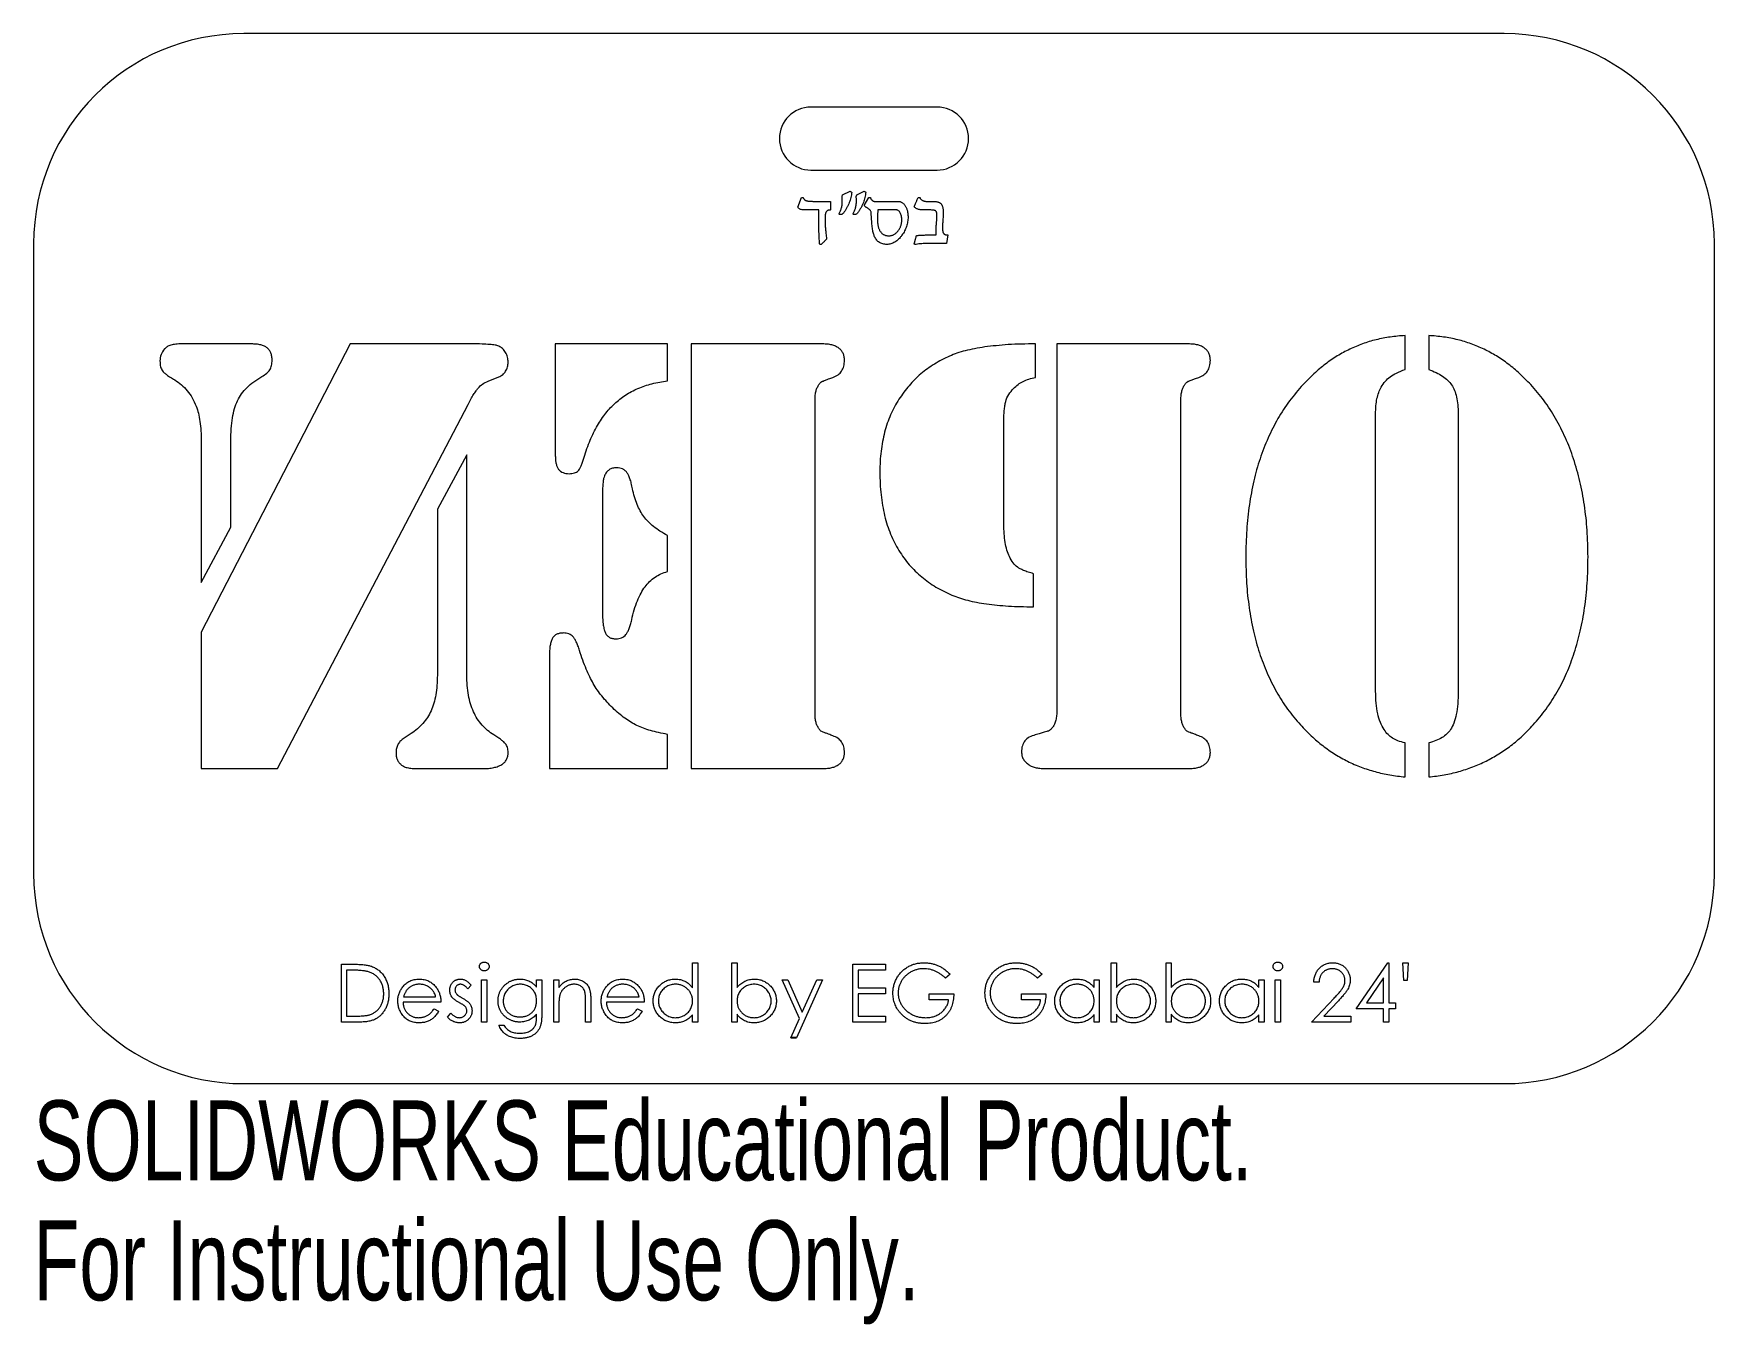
# Model space of a CAD drawing. Header units: inches. Extents: x -4 to 0, y -0.57 to 2.5.
import ezdxf

# ---------------------------------------------------------------- set-up
doc = ezdxf.new("R2010")
doc.units = ezdxf.units.IN
doc.header["$MEASUREMENT"] = 0
doc.styles.add('SLDTEXTSTYLE0', font='TXT', dxfattribs={"width": 0.7})

msp = doc.modelspace()

# ---------------------------------------------------------------- texts
at = {"color": 7, "linetype": 'Continuous', "char_height": 0.1903, "attachment_point": 1, "style": 'SLDTEXTSTYLE0'}
for s, insert in [('SOLIDWORKS Educational Product.', (-4, -0.0401)), ('For Instructional Use Only.', (-4, -0.3256))]:
    msp.add_mtext(s, dxfattribs=dict(at, insert=insert))

# ---------------------------------------------------------------- linework, layer by layer
at = {"color": 1, "linetype": 'Continuous', "lineweight": 5}
for p, q in [((-0.5, 2.5), (-3.5, 2.5)), ((-1.85, 2.325), (-2.15, 2.325)), ((-2.15, 2.175), (-1.85, 2.175)), ((-4, 2), (-4, 0.5)), ((0, 0.5), (0, 2)), ((-3.4816, 1.7611), (-3.6475, 1.7611)), ((-3.247, 1.7611), (-3.601, 1.075)), ((-2.9559, 1.7611), (-3.247, 1.7611)), ((-2.4915, 1.7611), (-2.7584, 1.7611)), ((-2.7584, 1.7611), (-2.7584, 1.495)), ((-2.4915, 1.6732), (-2.4915, 1.7611)), ((-2.4354, 1.7611), (-2.4354, 0.75)), ((-2.1224, 1.7611), (-2.4354, 1.7611)), ((-1.6158, 1.6811), (-1.6158, 1.7611)), ((-1.5646, 1.7611), (-1.5646, 0.89)), ((-1.2517, 1.7611), (-1.5646, 1.7611)), ((-0.7361, 1.7004), (-0.7361, 1.7811)), ((-0.6799, 1.7811), (-0.6799, 1.7004)), ((-2.9181, 1.6723), (-2.8927, 1.6826)), ((-3.4193, 0.75), (-2.9662, 1.6168)), ((-2.1404, 0.8841), (-2.1404, 1.6244)), ((-1.2697, 0.8841), (-1.2697, 1.6244)), ((-1.691, 1.3322), (-1.691, 1.5722)), ((-0.8063, 0.9343), (-0.8063, 1.595)), ((-0.6097, 1.595), (-0.6097, 0.9343)), ((-3.601, 1.5294), (-3.601, 1.1928)), ((-3.5308, 1.3249), (-3.5308, 1.5294)), ((-2.969, 1.4972), (-3.0392, 1.3675)), ((-2.969, 0.9725), (-2.969, 1.4972)), ((-2.646, 1.4022), (-2.646, 1.1215)), ((-3.0392, 1.3675), (-3.0392, 0.9725)), ((-3.601, 1.1928), (-3.5308, 1.3249)), ((-2.4915, 1.2194), (-2.4915, 1.3047)), ((-1.6208, 1.1353), (-1.6208, 1.2141)), ((-3.601, 1.075), (-3.601, 0.75)), ((-2.7724, 1.0171), (-2.7724, 0.75)), ((-3.1018, 0.8332), (-3.1209, 0.8207)), ((-2.4915, 0.75), (-2.4915, 0.8316)), ((-0.7361, 0.7303), (-0.7361, 0.8112)), ((-0.6799, 0.8112), (-0.6799, 0.7303)), ((-3.601, 0.75), (-3.4193, 0.75)), ((-3.0851, 0.75), (-2.9317, 0.75)), ((-2.7724, 0.75), (-2.4915, 0.75)), ((-2.4354, 0.75), (-2.1224, 0.75)), ((-1.5883, 0.75), (-1.2517, 0.75)), ((-3.5, 0), (-0.5, 0))]:
    msp.add_line(p, q, dxfattribs=at)
at = {"color": 2, "linetype": 'Continuous', "lineweight": 5}
for p, q in [((-2.0746, 2.1158), (-2.0568, 2.1248)), ((-2.0411, 2.1158), (-2.0232, 2.1248)), ((-2.1816, 2.0871), (-2.1722, 2.1099)), ((-2.1722, 2.1099), (-2.1685, 2.1099)), ((-2.1313, 2.0801), (-2.1572, 2.0801)), ((-2.1373, 2.1006), (-2.1033, 2.1006)), ((-2.1313, 2.0557), (-2.1313, 2.0801)), ((-2.1033, 2.1006), (-2.1033, 2.0801)), ((-2.0761, 2.1119), (-2.0746, 2.1158)), ((-2.0425, 2.1119), (-2.0411, 2.1158)), ((-2.0233, 2.0908), (-2.0121, 2.1099)), ((-2.0121, 2.1099), (-2.0084, 2.1099)), ((-1.9992, 2.1006), (-1.9431, 2.1006)), ((-1.9459, 2.0801), (-1.9908, 2.0801)), ((-1.8948, 2.1099), (-1.8911, 2.1099)), ((-1.8665, 2.0801), (-1.8833, 2.0801)), ((-1.8753, 2.1006), (-1.8592, 2.1006)), ((-2.0829, 2.0697), (-2.0829, 2.0717)), ((-2.0493, 2.0697), (-2.0493, 2.0717)), ((-2.0059, 2.0609), (-2.0065, 2.0725)), ((-1.8749, 2.0205), (-1.852, 2.0205)), ((-1.852, 2.0205), (-1.852, 2.0365)), ((-1.824, 2.0205), (-1.8273, 2)), ((-2.1255, 1.998), (-2.1291, 1.9981)), ((-1.9033, 1.9977), (-1.9041, 2)), ((-1.8273, 2), (-1.8772, 2)), ((-3.2675, 0.2842), (-3.2397, 0.2842)), ((-3.2675, 0.1464), (-3.2675, 0.2842)), ((-2.4319, 0.2878), (-2.4196, 0.2878)), ((-2.4319, 0.2277), (-2.4319, 0.2878)), ((-2.4196, 0.2878), (-2.4196, 0.1464)), ((-2.3383, 0.2878), (-2.3259, 0.2878)), ((-2.3383, 0.1464), (-2.3383, 0.2878)), ((-2.3259, 0.2878), (-2.3259, 0.2289)), ((-2.0503, 0.2842), (-1.9726, 0.2842)), ((-2.0503, 0.1464), (-2.0503, 0.2842)), ((-1.9726, 0.2842), (-1.9726, 0.2701)), ((-1.4356, 0.2878), (-1.4232, 0.2878)), ((-1.4356, 0.1464), (-1.4356, 0.2878)), ((-1.4232, 0.2878), (-1.4232, 0.2289)), ((-1.3048, 0.2878), (-1.2925, 0.2878)), ((-1.3048, 0.1464), (-1.3048, 0.2878)), ((-1.2925, 0.2878), (-1.2925, 0.2289)), ((-0.8526, 0.1782), (-0.7774, 0.2878)), ((-0.7774, 0.2878), (-0.7749, 0.2878)), ((-0.7749, 0.2878), (-0.7749, 0.1924)), ((-0.7394, 0.2454), (-0.7413, 0.2878)), ((-0.7413, 0.2878), (-0.7289, 0.2878)), ((-0.7289, 0.2878), (-0.7309, 0.2454)), ((-3.2455, 0.2701), (-3.2552, 0.2701)), ((-3.2552, 0.2701), (-3.2552, 0.1606)), ((-2.9337, 0.2471), (-2.9213, 0.2471)), ((-2.9337, 0.1464), (-2.9337, 0.2471)), ((-2.9213, 0.2471), (-2.9213, 0.1464)), ((-2.8029, 0.2471), (-2.7906, 0.2471)), ((-2.8029, 0.2295), (-2.8029, 0.2471)), ((-2.7906, 0.2471), (-2.7906, 0.1672)), ((-2.7623, 0.2471), (-2.7499, 0.2471)), ((-2.7623, 0.1464), (-2.7623, 0.2471)), ((-2.7499, 0.2471), (-2.7499, 0.229)), ((-2.2182, 0.2471), (-2.2048, 0.2471)), ((-2.1775, 0.155), (-2.2182, 0.2471)), ((-2.2048, 0.2471), (-2.1708, 0.17)), ((-2.1228, 0.2471), (-2.1846, 0.1093)), ((-2.1708, 0.17), (-2.1361, 0.2471)), ((-2.1361, 0.2471), (-2.1228, 0.2471)), ((-2.038, 0.2701), (-2.038, 0.2277)), ((-1.9726, 0.2701), (-2.038, 0.2701)), ((-1.8189, 0.2607), (-1.8295, 0.2507)), ((-1.5999, 0.2607), (-1.6105, 0.2507)), ((-1.4762, 0.2471), (-1.4638, 0.2471)), ((-1.4762, 0.2285), (-1.4762, 0.2471)), ((-1.4638, 0.2471), (-1.4638, 0.1464)), ((-1.084, 0.2471), (-1.0716, 0.2471)), ((-1.084, 0.2285), (-1.084, 0.2471)), ((-1.0716, 0.2471), (-1.0716, 0.1464)), ((-1.0451, 0.2471), (-1.0328, 0.2471)), ((-1.0451, 0.1464), (-1.0451, 0.2471)), ((-1.0328, 0.2471), (-1.0328, 0.1464)), ((-0.9409, 0.2418), (-0.9533, 0.2418)), ((-0.7872, 0.2522), (-0.8283, 0.1924)), ((-0.7872, 0.1924), (-0.7872, 0.2522)), ((-0.7309, 0.2454), (-0.7394, 0.2454)), ((-3.1196, 0.2065), (-3.0432, 0.2065)), ((-2.9584, 0.2346), (-2.9668, 0.2259)), ((-2.6356, 0.2065), (-2.5591, 0.2065)), ((-2.038, 0.2277), (-1.9726, 0.2277)), ((-2.038, 0.2136), (-2.038, 0.1606)), ((-1.9726, 0.2136), (-2.038, 0.2136)), ((-1.9726, 0.2277), (-1.9726, 0.2136)), ((-1.8684, 0.2136), (-1.8101, 0.2136)), ((-1.8684, 0.1994), (-1.8684, 0.2136)), ((-1.6493, 0.2136), (-1.591, 0.2136)), ((-1.6493, 0.1994), (-1.6493, 0.2136)), ((-0.9586, 0.1464), (-0.9051, 0.2035)), ((-3.2552, 0.1606), (-3.2394, 0.1606)), ((-3.0308, 0.1941), (-3.1209, 0.1941)), ((-3.0471, 0.1782), (-3.0361, 0.1725)), ((-3.0149, 0.1583), (-3.0067, 0.1676)), ((-2.8029, 0.1605), (-2.8029, 0.1657)), ((-2.7499, 0.1829), (-2.7499, 0.1464)), ((-2.6863, 0.1464), (-2.6863, 0.1938)), ((-2.674, 0.1979), (-2.674, 0.1464)), ((-2.5468, 0.1941), (-2.6369, 0.1941)), ((-2.5631, 0.1782), (-2.5521, 0.1725)), ((-2.4319, 0.1464), (-2.4319, 0.1639)), ((-2.3259, 0.1651), (-2.3259, 0.1464)), ((-2.038, 0.1606), (-1.9726, 0.1606)), ((-1.9726, 0.1606), (-1.9726, 0.1464)), ((-1.8225, 0.1994), (-1.8684, 0.1994)), ((-1.6034, 0.1994), (-1.6493, 0.1994)), ((-1.4762, 0.1464), (-1.4762, 0.1639)), ((-1.4232, 0.1651), (-1.4232, 0.1464)), ((-1.2925, 0.1651), (-1.2925, 0.1464)), ((-1.084, 0.1464), (-1.084, 0.1639)), ((-0.8946, 0.1974), (-0.9291, 0.1606)), ((-0.9291, 0.1606), (-0.865, 0.1606)), ((-0.865, 0.1606), (-0.865, 0.1464)), ((-0.7872, 0.1782), (-0.8526, 0.1782)), ((-0.8283, 0.1924), (-0.7872, 0.1924)), ((-0.7872, 0.1464), (-0.7872, 0.1782)), ((-0.7749, 0.1924), (-0.759, 0.1924)), ((-0.7749, 0.1782), (-0.7749, 0.1464)), ((-0.759, 0.1782), (-0.7749, 0.1782)), ((-0.759, 0.1924), (-0.759, 0.1782)), ((-3.2248, 0.1464), (-3.2675, 0.1464)), ((-2.9213, 0.1464), (-2.9337, 0.1464)), ((-2.893, 0.1394), (-2.8807, 0.1394)), ((-2.7499, 0.1464), (-2.7623, 0.1464)), ((-2.674, 0.1464), (-2.6863, 0.1464)), ((-2.4196, 0.1464), (-2.4319, 0.1464)), ((-2.3259, 0.1464), (-2.3383, 0.1464)), ((-2.198, 0.1093), (-2.1775, 0.155)), ((-1.9726, 0.1464), (-2.0503, 0.1464)), ((-1.4638, 0.1464), (-1.4762, 0.1464)), ((-1.4232, 0.1464), (-1.4356, 0.1464)), ((-1.2925, 0.1464), (-1.3048, 0.1464)), ((-1.0716, 0.1464), (-1.084, 0.1464)), ((-1.0328, 0.1464), (-1.0451, 0.1464)), ((-0.865, 0.1464), (-0.9586, 0.1464)), ((-0.7749, 0.1464), (-0.7872, 0.1464))]:
    msp.add_line(p, q, dxfattribs=at)
at = {"color": 7, "linetype": 'Continuous', "lineweight": 25}
msp.add_line((-2.1846, 0.1093), (-2.198, 0.1093), dxfattribs=at)
at = {"color": 1, "linetype": 'Continuous', "lineweight": 5}
for centre, radius, start, end in [((-3.5, 2), 0.5, 90, 180), ((-0.5, 2), 0.5, 0, 90), ((-2.15, 2.25), 0.075, 90, 270), ((-1.85, 2.25), 0.075, 270, 90), ((-3.5, 0.5), 0.5, 180, 270), ((-0.5, 0.5), 0.5, 270, 0)]:
    msp.add_arc(centre, radius, start, end, dxfattribs=at)
at = {"color": 2, "linetype": 'Continuous', "lineweight": 5}
for points, knots in [([(-2.0531, 2.1221), (-2.0533, 2.12), (-2.0538, 2.1159), (-2.055, 2.1098), (-2.0567, 2.1037), (-2.0588, 2.0976), (-2.0613, 2.0916), (-2.0644, 2.0857), (-2.0678, 2.0798), (-2.0704, 2.0759), (-2.0717, 2.074)], [0, 0, 0, 0, 0.119203, 0.238655, 0.358949, 0.48172, 0.606666, 0.734133, 0.865101, 1, 1, 1, 1]), ([(-2.0568, 2.1248), (-2.0566, 2.1246), (-2.0561, 2.1242), (-2.0553, 2.1236), (-2.0542, 2.1229), (-2.0535, 2.1224), (-2.0531, 2.1221)], [0, 0, 0, 0, 0.180496, 0.406457, 0.677898, 1, 1, 1, 1]), ([(-2.0196, 2.1221), (-2.0198, 2.12), (-2.0202, 2.1159), (-2.0215, 2.1098), (-2.0232, 2.1037), (-2.0253, 2.0976), (-2.0279, 2.0916), (-2.0308, 2.0857), (-2.0343, 2.0798), (-2.0369, 2.0759), (-2.0382, 2.074)], [0, 0, 0, 0, 0.119215, 0.238679, 0.359135, 0.481918, 0.606877, 0.734106, 0.865087, 1, 1, 1, 1]), ([(-2.0232, 2.1248), (-2.0227, 2.1244), (-2.0215, 2.1235), (-2.0203, 2.1226), (-2.0196, 2.1221)], [0, 0, 0, 0, 0.4045984, 1, 1, 1, 1]), ([(-2.1712, 2.0807), (-2.1724, 2.0809), (-2.1747, 2.0814), (-2.1776, 2.0828), (-2.18, 2.0846), (-2.1811, 2.0863), (-2.1816, 2.0871)], [0, 0, 0, 0, 0.290029, 0.542531, 0.775002, 1, 1, 1, 1]), ([(-2.1572, 2.0801), (-2.1581, 2.0801), (-2.1597, 2.0801), (-2.162, 2.0801), (-2.1641, 2.0802), (-2.166, 2.0802), (-2.1676, 2.0803), (-2.169, 2.0804), (-2.1702, 2.0805), (-2.1709, 2.0806), (-2.1712, 2.0807)], [0, 0, 0, 0, 0.182262, 0.347968, 0.497149, 0.629768, 0.747988, 0.847598, 0.932919, 1, 1, 1, 1]), ([(-2.1685, 2.1099), (-2.1684, 2.1093), (-2.1681, 2.1083), (-2.1674, 2.1069), (-2.1666, 2.1057), (-2.1656, 2.1046), (-2.1644, 2.1036), (-2.1631, 2.1028), (-2.1616, 2.1022), (-2.1606, 2.1019), (-2.16, 2.1017)], [0, 0, 0, 0, 0.130421, 0.255139, 0.375375, 0.493119, 0.612828, 0.735795, 0.862868, 1, 1, 1, 1]), ([(-2.16, 2.1017), (-2.1596, 2.1016), (-2.1585, 2.1014), (-2.1567, 2.1012), (-2.1545, 2.101), (-2.1518, 2.1008), (-2.1488, 2.1007), (-2.1453, 2.1006), (-2.1414, 2.1006), (-2.1387, 2.1006), (-2.1373, 2.1006)], [0, 0, 0, 0, 0.062603, 0.142423, 0.241143, 0.356312, 0.490476, 0.642466, 0.812303, 1, 1, 1, 1]), ([(-2.1033, 2.0801), (-2.1041, 2.08), (-2.1056, 2.08), (-2.1077, 2.0796), (-2.1096, 2.079), (-2.1113, 2.078), (-2.1127, 2.0768), (-2.1139, 2.0753), (-2.1148, 2.0735), (-2.1152, 2.0722), (-2.1155, 2.0716)], [0, 0, 0, 0, 0.14495, 0.277256, 0.400236, 0.515305, 0.630841, 0.746631, 0.869598, 1, 1, 1, 1]), ([(-2.0829, 2.0717), (-2.0823, 2.0728), (-2.0811, 2.075), (-2.0796, 2.0784), (-2.0783, 2.0819), (-2.0772, 2.0855), (-2.0764, 2.0893), (-2.0758, 2.0931), (-2.0755, 2.0971), (-2.0754, 2.0997), (-2.0754, 2.101)], [0, 0, 0, 0, 0.122358, 0.243966, 0.366254, 0.488892, 0.61334, 0.740145, 0.868873, 1, 1, 1, 1]), ([(-2.0754, 2.101), (-2.0754, 2.1022), (-2.0754, 2.1043), (-2.0756, 2.1072), (-2.0757, 2.1097), (-2.076, 2.1112), (-2.0761, 2.1119)], [0, 0, 0, 0, 0.309251, 0.578833, 0.808856, 1, 1, 1, 1]), ([(-2.0493, 2.0717), (-2.0487, 2.0728), (-2.0476, 2.075), (-2.046, 2.0784), (-2.0448, 2.0819), (-2.0437, 2.0855), (-2.0429, 2.0893), (-2.0423, 2.0931), (-2.042, 2.0971), (-2.0419, 2.0997), (-2.0419, 2.101)], [0, 0, 0, 0, 0.122358, 0.243966, 0.366254, 0.488892, 0.61334, 0.740145, 0.868873, 1, 1, 1, 1]), ([(-2.0419, 2.101), (-2.0419, 2.1022), (-2.0419, 2.1043), (-2.042, 2.1072), (-2.0422, 2.1097), (-2.0424, 2.1112), (-2.0425, 2.1119)], [0, 0, 0, 0, 0.30946, 0.579104, 0.809081, 1, 1, 1, 1]), ([(-2.0175, 2.0857), (-2.0181, 2.0861), (-2.0193, 2.0869), (-2.0208, 2.0882), (-2.0222, 2.0894), (-2.0229, 2.0904), (-2.0233, 2.0908)], [0, 0, 0, 0, 0.286289, 0.5458, 0.782954, 1, 1, 1, 1]), ([(-2.0109, 2.0812), (-2.012, 2.082), (-2.0142, 2.0835), (-2.0164, 2.0849), (-2.0175, 2.0857)], [0, 0, 0, 0, 0.497996, 1, 1, 1, 1]), ([(-2.0065, 2.0725), (-2.0067, 2.0734), (-2.007, 2.0752), (-2.008, 2.0777), (-2.0092, 2.0797), (-2.0104, 2.0807), (-2.0109, 2.0812)], [0, 0, 0, 0, 0.285945, 0.542073, 0.777748, 1, 1, 1, 1]), ([(-2.0084, 2.1099), (-2.0083, 2.1092), (-2.0081, 2.108), (-2.0073, 2.1062), (-2.0062, 2.1045), (-2.0052, 2.1036), (-2.0047, 2.1031)], [0, 0, 0, 0, 0.239985, 0.479546, 0.728968, 1, 1, 1, 1]), ([(-2.0047, 2.1031), (-2.0042, 2.1027), (-2.0033, 2.102), (-2.0019, 2.1012), (-2.0005, 2.1007), (-1.9996, 2.1006), (-1.9992, 2.1006)], [0, 0, 0, 0, 0.296959, 0.559723, 0.790018, 1, 1, 1, 1]), ([(-1.9908, 2.0801), (-1.9909, 2.0793), (-1.991, 2.0777), (-1.9912, 2.0752), (-1.9913, 2.0724), (-1.9914, 2.0694), (-1.9915, 2.0662), (-1.9916, 2.0627), (-1.9916, 2.059), (-1.9916, 2.0564), (-1.9916, 2.0551)], [0, 0, 0, 0, 0.092464, 0.194061, 0.304971, 0.425145, 0.554603, 0.69336, 0.842609, 1, 1, 1, 1]), ([(-1.9376, 2.0733), (-1.9381, 2.0744), (-1.9392, 2.0762), (-1.9412, 2.0784), (-1.9434, 2.0798), (-1.9451, 2.08), (-1.9459, 2.0801)], [0, 0, 0, 0, 0.308883, 0.565862, 0.789259, 1, 1, 1, 1]), ([(-1.9431, 2.1006), (-1.9423, 2.1005), (-1.9406, 2.1005), (-1.9381, 2.0999), (-1.9357, 2.0991), (-1.9334, 2.0979), (-1.9313, 2.0964), (-1.9293, 2.0946), (-1.9274, 2.0924), (-1.9257, 2.0899), (-1.9241, 2.0872), (-1.9228, 2.0843), (-1.9216, 2.0813), (-1.9206, 2.078), (-1.9199, 2.0746), (-1.9194, 2.071), (-1.9191, 2.0673), (-1.919, 2.0647), (-1.919, 2.0634)], [0, 0, 0, 0, 0.052939, 0.103802, 0.154665, 0.206161, 0.258525, 0.313539, 0.371993, 0.43374, 0.498375, 0.563414, 0.630097, 0.698823, 0.769827, 0.843602, 0.920439, 1, 1, 1, 1]), ([(-1.9041, 2.0878), (-1.9038, 2.0885), (-1.9033, 2.0899), (-1.9024, 2.0921), (-1.9014, 2.0945), (-1.9003, 2.0972), (-1.8991, 2.1), (-1.8977, 2.1031), (-1.8963, 2.1064), (-1.8953, 2.1087), (-1.8948, 2.1099)], [0, 0, 0, 0, 0.089018, 0.188882, 0.298011, 0.417994, 0.547718, 0.688307, 0.839278, 1, 1, 1, 1]), ([(-1.8833, 2.0801), (-1.8844, 2.0801), (-1.8867, 2.0801), (-1.89, 2.0805), (-1.893, 2.0811), (-1.8957, 2.082), (-1.8983, 2.083), (-1.9005, 2.0844), (-1.9025, 2.0859), (-1.9036, 2.0872), (-1.9041, 2.0878)], [0, 0, 0, 0, 0.153145, 0.295772, 0.428744, 0.553181, 0.670448, 0.782824, 0.891677, 1, 1, 1, 1]), ([(-1.8911, 2.1099), (-1.8907, 2.1091), (-1.8899, 2.1077), (-1.8884, 2.1058), (-1.8867, 2.1041), (-1.8848, 2.1028), (-1.8827, 2.1018), (-1.8804, 2.1011), (-1.8779, 2.1006), (-1.8762, 2.1006), (-1.8753, 2.1006)], [0, 0, 0, 0, 0.130653, 0.254792, 0.373807, 0.491362, 0.610301, 0.733372, 0.863062, 1, 1, 1, 1]), ([(-1.8548, 2.0788), (-1.8554, 2.079), (-1.8567, 2.0795), (-1.8593, 2.0798), (-1.8626, 2.08), (-1.8651, 2.0801), (-1.8665, 2.0801)], [0, 0, 0, 0, 0.1515616, 0.3668112, 0.6491274, 1, 1, 1, 1]), ([(-1.8592, 2.1006), (-1.8582, 2.1005), (-1.8562, 2.1005), (-1.8533, 2.1003), (-1.8507, 2.0998), (-1.8483, 2.0993), (-1.8462, 2.0985), (-1.8442, 2.0976), (-1.8425, 2.0966), (-1.8415, 2.0957), (-1.8411, 2.0953)], [0, 0, 0, 0, 0.159252, 0.306915, 0.44394, 0.570348, 0.688139, 0.797645, 0.900962, 1, 1, 1, 1]), ([(-1.8411, 2.0953), (-1.8406, 2.0948), (-1.8396, 2.0937), (-1.8384, 2.0919), (-1.8374, 2.0898), (-1.8366, 2.0874), (-1.836, 2.0848), (-1.8356, 2.082), (-1.8352, 2.0789), (-1.8352, 2.0767), (-1.8352, 2.0756)], [0, 0, 0, 0, 0.097823, 0.201623, 0.310332, 0.427842, 0.554445, 0.691353, 0.839757, 1, 1, 1, 1]), ([(-2.1291, 1.9981), (-2.1293, 1.9995), (-2.1297, 2.0026), (-2.1301, 2.0076), (-2.1305, 2.0136), (-2.1307, 2.0203), (-2.131, 2.0279), (-2.1311, 2.0364), (-2.1313, 2.0458), (-2.1313, 2.0523), (-2.1313, 2.0557)], [0, 0, 0, 0, 0.073271, 0.160945, 0.263649, 0.381398, 0.513742, 0.660697, 0.822781, 1, 1, 1, 1]), ([(-2.1155, 2.0716), (-2.1155, 2.0712), (-2.1157, 2.0705), (-2.1159, 2.0691), (-2.116, 2.0675), (-2.1162, 2.0655), (-2.1162, 2.0632), (-2.1163, 2.0606), (-2.1163, 2.0576), (-2.1164, 2.0556), (-2.1164, 2.0545)], [0, 0, 0, 0, 0.060523, 0.139422, 0.236445, 0.352061, 0.486115, 0.638809, 0.810079, 1, 1, 1, 1]), ([(-2.1164, 2.0545), (-2.1164, 2.053), (-2.1163, 2.0499), (-2.1162, 2.0452), (-2.1159, 2.0402), (-2.1155, 2.035), (-2.1149, 2.0294), (-2.1143, 2.0236), (-2.1135, 2.0175), (-2.113, 2.0133), (-2.1127, 2.0112)], [0, 0, 0, 0, 0.102374, 0.210834, 0.325438, 0.446898, 0.575253, 0.710536, 0.852109, 1, 1, 1, 1]), ([(-2.0794, 2.0689), (-2.08, 2.0689), (-2.0812, 2.069), (-2.0823, 2.0695), (-2.0829, 2.0697)], [0, 0, 0, 0, 0.504078, 1, 1, 1, 1]), ([(-2.0717, 2.074), (-2.0724, 2.0732), (-2.0736, 2.0718), (-2.0756, 2.0702), (-2.0775, 2.0691), (-2.0788, 2.069), (-2.0794, 2.0689)], [0, 0, 0, 0, 0.322249, 0.587687, 0.810524, 1, 1, 1, 1]), ([(-2.0459, 2.0689), (-2.0465, 2.0689), (-2.0477, 2.069), (-2.0488, 2.0695), (-2.0493, 2.0697)], [0, 0, 0, 0, 0.4919776, 1, 1, 1, 1]), ([(-2.0382, 2.074), (-2.0389, 2.0732), (-2.0401, 2.0718), (-2.0421, 2.0702), (-2.044, 2.0691), (-2.0453, 2.069), (-2.0459, 2.0689)], [0, 0, 0, 0, 0.3236666, 0.5885489, 0.8109198, 1, 1, 1, 1]), ([(-1.9985, 2.0163), (-1.999, 2.0175), (-2.0001, 2.0201), (-2.0013, 2.0242), (-2.0025, 2.029), (-2.0034, 2.0343), (-2.0043, 2.0401), (-2.005, 2.0466), (-2.0056, 2.0535), (-2.0058, 2.0584), (-2.0059, 2.0609)], [0, 0, 0, 0, 0.085372, 0.181363, 0.288056, 0.406608, 0.537369, 0.679072, 0.833279, 1, 1, 1, 1]), ([(-1.9916, 2.0551), (-1.9916, 2.0538), (-1.9915, 2.0512), (-1.9913, 2.0473), (-1.9907, 2.0437), (-1.99, 2.0403), (-1.9891, 2.0371), (-1.988, 2.0342), (-1.9866, 2.0314), (-1.9855, 2.0297), (-1.985, 2.0289)], [0, 0, 0, 0, 0.147406, 0.286675, 0.419497, 0.546322, 0.666742, 0.78151, 0.892915, 1, 1, 1, 1]), ([(-1.9424, 2.0308), (-1.9417, 2.0317), (-1.9403, 2.0336), (-1.9386, 2.0365), (-1.9372, 2.0395), (-1.936, 2.0425), (-1.935, 2.0456), (-1.9344, 2.0488), (-1.934, 2.052), (-1.9339, 2.0542), (-1.9339, 2.0553)], [0, 0, 0, 0, 0.130337, 0.258086, 0.38307, 0.507092, 0.628918, 0.751487, 0.87445, 1, 1, 1, 1]), ([(-1.9339, 2.0553), (-1.9339, 2.0571), (-1.934, 2.0604), (-1.9347, 2.0652), (-1.9358, 2.0695), (-1.937, 2.0721), (-1.9376, 2.0733)], [0, 0, 0, 0, 0.282688, 0.5409587, 0.7799789, 1, 1, 1, 1]), ([(-1.919, 2.0634), (-1.919, 2.0615), (-1.9191, 2.0577), (-1.9198, 2.052), (-1.921, 2.0464), (-1.9226, 2.0408), (-1.9247, 2.0354), (-1.9271, 2.0301), (-1.9301, 2.0248), (-1.9324, 2.0215), (-1.9336, 2.0198)], [0, 0, 0, 0, 0.123217, 0.2459262, 0.3678753, 0.4900983, 0.6138929, 0.7396213, 0.8677258, 1, 1, 1, 1]), ([(-1.8501, 2.0682), (-1.8501, 2.0688), (-1.8502, 2.0701), (-1.8503, 2.0719), (-1.8507, 2.0735), (-1.8512, 2.075), (-1.8519, 2.0762), (-1.8527, 2.0773), (-1.8537, 2.0781), (-1.8545, 2.0786), (-1.8548, 2.0788)], [0, 0, 0, 0, 0.161597, 0.309728, 0.446215, 0.570147, 0.683833, 0.790246, 0.894545, 1, 1, 1, 1]), ([(-1.852, 2.0365), (-1.8519, 2.0376), (-1.8519, 2.0398), (-1.8517, 2.0434), (-1.8514, 2.0477), (-1.8512, 2.0507), (-1.851, 2.0523)], [0, 0, 0, 0, 0.193372, 0.423799, 0.693259, 1, 1, 1, 1]), ([(-1.851, 2.0523), (-1.8509, 2.0538), (-1.8506, 2.0567), (-1.8503, 2.0608), (-1.8501, 2.0646), (-1.8501, 2.067), (-1.8501, 2.0682)], [0, 0, 0, 0, 0.281316, 0.541964, 0.782078, 1, 1, 1, 1]), ([(-1.8352, 2.0756), (-1.8352, 2.0743), (-1.8352, 2.0716), (-1.8354, 2.0671), (-1.8357, 2.0619), (-1.8361, 2.0562), (-1.8365, 2.0505), (-1.8368, 2.0455), (-1.837, 2.0413), (-1.8371, 2.0388), (-1.8371, 2.0377)], [0, 0, 0, 0, 0.0981867, 0.2163927, 0.3538979, 0.5122622, 0.668331, 0.8020074, 0.9125497, 1, 1, 1, 1]), ([(-2.1127, 2.0112), (-2.1129, 2.0109), (-2.1135, 2.0102), (-2.1145, 2.0091), (-2.1157, 2.0078), (-2.1172, 2.0063), (-2.1189, 2.0045), (-2.1209, 2.0025), (-2.1231, 2.0003), (-2.1247, 1.9988), (-2.1255, 1.998)], [0, 0, 0, 0, 0.061677, 0.14221, 0.241661, 0.356696, 0.49073, 0.642613, 0.812366, 1, 1, 1, 1]), ([(-1.9696, 1.9981), (-1.9712, 1.9982), (-1.9745, 1.9983), (-1.9791, 1.9991), (-1.9834, 2.0006), (-1.9872, 2.0026), (-1.9907, 2.0052), (-1.9937, 2.0084), (-1.9964, 2.0121), (-1.9978, 2.0149), (-1.9985, 2.0163)], [0, 0, 0, 0, 0.137715, 0.266117, 0.3877, 0.505677, 0.623337, 0.743181, 0.868064, 1, 1, 1, 1]), ([(-1.985, 2.0289), (-1.9844, 2.0281), (-1.9832, 2.0265), (-1.9811, 2.0244), (-1.9788, 2.0226), (-1.9763, 2.0212), (-1.9737, 2.02), (-1.9708, 2.0192), (-1.9678, 2.0187), (-1.9657, 2.0187), (-1.9646, 2.0186)], [0, 0, 0, 0, 0.1289983, 0.2527298, 0.3738935, 0.4928876, 0.612909, 0.7364468, 0.8652011, 1, 1, 1, 1]), ([(-1.9336, 2.0198), (-1.9349, 2.0181), (-1.9374, 2.0148), (-1.9415, 2.0103), (-1.9458, 2.0066), (-1.9502, 2.0035), (-1.9548, 2.0011), (-1.9596, 1.9994), (-1.9645, 1.9983), (-1.9679, 1.9982), (-1.9696, 1.9981)], [0, 0, 0, 0, 0.147139, 0.284785, 0.414651, 0.537188, 0.655483, 0.770126, 0.884461, 1, 1, 1, 1]), ([(-1.9646, 2.0186), (-1.9636, 2.0187), (-1.9615, 2.0187), (-1.9584, 2.0193), (-1.9554, 2.0203), (-1.9525, 2.0216), (-1.9498, 2.0233), (-1.9472, 2.0255), (-1.9447, 2.0279), (-1.9431, 2.0298), (-1.9424, 2.0308)], [0, 0, 0, 0, 0.121665, 0.239448, 0.357782, 0.47728, 0.598262, 0.725483, 0.858954, 1, 1, 1, 1]), ([(-1.9041, 2), (-1.904, 2.0005), (-1.9036, 2.0016), (-1.9032, 2.0034), (-1.9027, 2.0055), (-1.9021, 2.0077), (-1.9014, 2.0101), (-1.9008, 2.0128), (-1.9, 2.0156), (-1.8995, 2.0176), (-1.8993, 2.0186)], [0, 0, 0, 0, 0.084763, 0.181606, 0.289455, 0.408313, 0.539641, 0.6816, 0.834564, 1, 1, 1, 1]), ([(-1.8993, 2.0186), (-1.8988, 2.0188), (-1.8977, 2.0191), (-1.8958, 2.0195), (-1.8934, 2.0198), (-1.8906, 2.02), (-1.8873, 2.0202), (-1.8836, 2.0204), (-1.8794, 2.0205), (-1.8765, 2.0205), (-1.8749, 2.0205)], [0, 0, 0, 0, 0.062072, 0.14206, 0.23926, 0.355097, 0.488535, 0.640854, 0.810931, 1, 1, 1, 1]), ([(-1.8371, 2.0377), (-1.8371, 2.0368), (-1.837, 2.035), (-1.8369, 2.0325), (-1.8366, 2.0303), (-1.8361, 2.0282), (-1.8356, 2.0265), (-1.8349, 2.025), (-1.8341, 2.0237), (-1.8335, 2.023), (-1.8331, 2.0227)], [0, 0, 0, 0, 0.172233, 0.330154, 0.474452, 0.602012, 0.717302, 0.82146, 0.91447, 1, 1, 1, 1]), ([(-1.8331, 2.0227), (-1.8327, 2.0223), (-1.8316, 2.0216), (-1.8295, 2.0209), (-1.827, 2.0206), (-1.8251, 2.0205), (-1.824, 2.0205)], [0, 0, 0, 0, 0.182536, 0.405129, 0.673623, 1, 1, 1, 1]), ([(-1.8772, 2), (-1.8792, 2), (-1.8833, 1.9999), (-1.8897, 1.9995), (-1.8964, 1.9987), (-1.901, 1.9981), (-1.9033, 1.9977)], [0, 0, 0, 0, 0.227537, 0.468823, 0.72664, 1, 1, 1, 1]), ([(-3.2397, 0.2842), (-3.2373, 0.2842), (-3.2326, 0.2842), (-3.2259, 0.284), (-3.2196, 0.2836), (-3.2139, 0.283), (-3.2087, 0.2824), (-3.204, 0.2815), (-3.1998, 0.2805), (-3.1972, 0.2797), (-3.196, 0.2793)], [0, 0, 0, 0, 0.164289, 0.317406, 0.458844, 0.589367, 0.707831, 0.81577, 0.91288, 1, 1, 1, 1]), ([(-2.939, 0.2789), (-2.9389, 0.2796), (-2.9388, 0.281), (-2.9382, 0.283), (-2.9371, 0.2849), (-2.9356, 0.2865), (-2.9339, 0.2878), (-2.9319, 0.2888), (-2.9298, 0.2894), (-2.9283, 0.2895), (-2.9275, 0.2895)], [0, 0, 0, 0, 0.12329, 0.242149, 0.363437, 0.489745, 0.618115, 0.744894, 0.868932, 1, 1, 1, 1]), ([(-2.9275, 0.2895), (-2.9268, 0.2895), (-2.9253, 0.2894), (-2.9231, 0.2888), (-2.9211, 0.2878), (-2.9193, 0.2865), (-2.9178, 0.2849), (-2.9168, 0.283), (-2.9161, 0.281), (-2.916, 0.2796), (-2.916, 0.2789)], [0, 0, 0, 0, 0.1318993, 0.2582841, 0.3843411, 0.5119796, 0.638632, 0.7592298, 0.8774122, 1, 1, 1, 1]), ([(-1.955, 0.2154), (-1.9549, 0.217), (-1.9549, 0.2202), (-1.9544, 0.225), (-1.9537, 0.2297), (-1.9526, 0.2343), (-1.9513, 0.2389), (-1.9496, 0.2433), (-1.9476, 0.2476), (-1.9454, 0.2519), (-1.9428, 0.256), (-1.9401, 0.2599), (-1.9371, 0.2635), (-1.9339, 0.2669), (-1.9305, 0.2701), (-1.9268, 0.2731), (-1.9229, 0.2758), (-1.9189, 0.2783), (-1.9146, 0.2805), (-1.9102, 0.2825), (-1.9056, 0.2841), (-1.9009, 0.2855), (-1.8961, 0.2865), (-1.8911, 0.2872), (-1.886, 0.2877), (-1.8826, 0.2878), (-1.8808, 0.2878)], [0, 0, 0, 0, 0.042039, 0.083544, 0.124643, 0.165303, 0.206171, 0.246971, 0.288329, 0.329987, 0.371797, 0.412738, 0.453459, 0.494001, 0.534381, 0.574952, 0.615892, 0.65725, 0.699007, 0.740486, 0.782325, 0.824567, 0.867041, 0.9105, 0.954619, 1, 1, 1, 1]), ([(-1.8808, 0.2878), (-1.8794, 0.2878), (-1.8766, 0.2877), (-1.8724, 0.2874), (-1.8682, 0.2869), (-1.8641, 0.2862), (-1.8601, 0.2853), (-1.8562, 0.2842), (-1.8523, 0.2829), (-1.8485, 0.2814), (-1.8447, 0.2796), (-1.8409, 0.2777), (-1.8372, 0.2754), (-1.8335, 0.273), (-1.8298, 0.2703), (-1.8261, 0.2673), (-1.8225, 0.2641), (-1.8201, 0.2619), (-1.8189, 0.2607)], [0, 0, 0, 0, 0.061617, 0.122179, 0.182216, 0.241864, 0.30096, 0.359969, 0.419033, 0.478069, 0.537993, 0.59896, 0.661321, 0.725248, 0.79122, 0.858746, 0.928318, 1, 1, 1, 1]), ([(-1.7359, 0.2154), (-1.7359, 0.217), (-1.7358, 0.2202), (-1.7353, 0.225), (-1.7346, 0.2297), (-1.7335, 0.2343), (-1.7322, 0.2389), (-1.7305, 0.2433), (-1.7286, 0.2476), (-1.7263, 0.2519), (-1.7238, 0.256), (-1.721, 0.2599), (-1.718, 0.2635), (-1.7148, 0.2669), (-1.7114, 0.2701), (-1.7078, 0.2731), (-1.7039, 0.2758), (-1.6998, 0.2783), (-1.6955, 0.2805), (-1.6911, 0.2825), (-1.6866, 0.2841), (-1.6819, 0.2855), (-1.677, 0.2865), (-1.6721, 0.2872), (-1.667, 0.2877), (-1.6635, 0.2878), (-1.6618, 0.2878)], [0, 0, 0, 0, 0.042039, 0.083544, 0.124643, 0.165303, 0.206171, 0.246971, 0.288329, 0.329987, 0.371797, 0.412738, 0.453459, 0.494001, 0.534381, 0.574952, 0.615892, 0.65725, 0.699007, 0.740486, 0.782325, 0.824567, 0.867041, 0.9105, 0.954619, 1, 1, 1, 1]), ([(-1.6618, 0.2878), (-1.6604, 0.2878), (-1.6575, 0.2877), (-1.6533, 0.2874), (-1.6492, 0.2869), (-1.6451, 0.2862), (-1.6411, 0.2853), (-1.6371, 0.2842), (-1.6332, 0.2829), (-1.6294, 0.2814), (-1.6256, 0.2796), (-1.6218, 0.2777), (-1.6181, 0.2754), (-1.6144, 0.273), (-1.6107, 0.2703), (-1.6071, 0.2673), (-1.6034, 0.2641), (-1.6011, 0.2619), (-1.5999, 0.2607)], [0, 0, 0, 0, 0.061617, 0.122179, 0.182216, 0.241864, 0.30096, 0.359969, 0.419033, 0.478069, 0.537993, 0.59896, 0.661321, 0.725248, 0.79122, 0.858746, 0.928318, 1, 1, 1, 1]), ([(-1.0504, 0.2789), (-1.0504, 0.2796), (-1.0503, 0.281), (-1.0496, 0.283), (-1.0486, 0.2849), (-1.0471, 0.2865), (-1.0454, 0.2878), (-1.0434, 0.2888), (-1.0413, 0.2894), (-1.0398, 0.2895), (-1.039, 0.2895)], [0, 0, 0, 0, 0.12329, 0.242149, 0.363437, 0.489745, 0.618115, 0.744894, 0.868932, 1, 1, 1, 1]), ([(-1.039, 0.2895), (-1.0383, 0.2895), (-1.0368, 0.2894), (-1.0346, 0.2888), (-1.0326, 0.2878), (-1.0308, 0.2865), (-1.0293, 0.2849), (-1.0283, 0.283), (-1.0276, 0.281), (-1.0275, 0.2796), (-1.0275, 0.2789)], [0, 0, 0, 0, 0.131899, 0.258284, 0.384341, 0.51198, 0.638632, 0.75923, 0.877412, 1, 1, 1, 1]), ([(-0.9533, 0.2418), (-0.9532, 0.2435), (-0.953, 0.2467), (-0.9523, 0.2514), (-0.9512, 0.2559), (-0.9497, 0.2601), (-0.9479, 0.2642), (-0.9456, 0.268), (-0.943, 0.2716), (-0.94, 0.2749), (-0.9367, 0.2779), (-0.9332, 0.2806), (-0.9295, 0.2828), (-0.9257, 0.2846), (-0.9216, 0.286), (-0.9174, 0.2871), (-0.9129, 0.2877), (-0.9099, 0.2877), (-0.9083, 0.2878)], [0, 0, 0, 0, 0.068791, 0.135103, 0.198979, 0.261904, 0.323495, 0.385195, 0.446969, 0.509765, 0.572251, 0.633405, 0.693251, 0.752583, 0.812579, 0.873275, 0.93555, 1, 1, 1, 1]), ([(-0.9083, 0.2878), (-0.9068, 0.2877), (-0.9039, 0.2877), (-0.8995, 0.2871), (-0.8954, 0.2861), (-0.8915, 0.2848), (-0.8878, 0.2831), (-0.8844, 0.2809), (-0.8811, 0.2785), (-0.8782, 0.2756), (-0.8755, 0.2725), (-0.8732, 0.2692), (-0.8712, 0.2659), (-0.8695, 0.2623), (-0.8683, 0.2586), (-0.8674, 0.2548), (-0.8668, 0.2509), (-0.8668, 0.2482), (-0.8667, 0.2468)], [0, 0, 0, 0, 0.069475, 0.136517, 0.200789, 0.26383, 0.325735, 0.387291, 0.449509, 0.512968, 0.576275, 0.63758, 0.697903, 0.757172, 0.816599, 0.876653, 0.93729, 1, 1, 1, 1]), ([(-3.2031, 0.2662), (-3.2043, 0.2666), (-3.2068, 0.2672), (-3.2108, 0.268), (-3.2153, 0.2686), (-3.2203, 0.2692), (-3.2259, 0.2696), (-3.2319, 0.2699), (-3.2385, 0.2701), (-3.2431, 0.2701), (-3.2455, 0.2701)], [0, 0, 0, 0, 0.084319, 0.179285, 0.286583, 0.405111, 0.535593, 0.67819, 0.832976, 1, 1, 1, 1]), ([(-3.1668, 0.2136), (-3.1669, 0.2152), (-3.1669, 0.2184), (-3.1674, 0.2231), (-3.1681, 0.2275), (-3.1692, 0.2318), (-3.1705, 0.2359), (-3.1722, 0.2399), (-3.1741, 0.2436), (-3.1764, 0.2472), (-3.1789, 0.2505), (-3.1817, 0.2536), (-3.1847, 0.2564), (-3.1879, 0.259), (-3.1914, 0.2612), (-3.195, 0.2632), (-3.199, 0.2649), (-3.2017, 0.2658), (-3.2031, 0.2662)], [0, 0, 0, 0, 0.0701512, 0.1378126, 0.2032262, 0.2671741, 0.330024, 0.3917943, 0.4530844, 0.5143339, 0.575, 0.6348655, 0.6941163, 0.7534416, 0.8131258, 0.8740797, 0.936007, 1, 1, 1, 1]), ([(-3.196, 0.2793), (-3.1944, 0.2787), (-3.1912, 0.2775), (-3.1868, 0.2752), (-3.1825, 0.2726), (-3.1785, 0.2698), (-3.1749, 0.2665), (-3.1714, 0.263), (-3.1683, 0.2591), (-3.1654, 0.2549), (-3.1628, 0.2505), (-3.1606, 0.2459), (-3.1587, 0.241), (-3.1572, 0.2359), (-3.1559, 0.2306), (-3.1551, 0.2251), (-3.1546, 0.2194), (-3.1545, 0.2156), (-3.1545, 0.2136)], [0, 0, 0, 0, 0.061545, 0.121694, 0.181155, 0.239875, 0.298702, 0.357647, 0.417605, 0.478494, 0.540407, 0.602345, 0.665004, 0.728559, 0.793651, 0.860534, 0.929236, 1, 1, 1, 1]), ([(-3.1217, 0.2301), (-3.1204, 0.2316), (-3.118, 0.2346), (-3.1138, 0.2384), (-3.1093, 0.2417), (-3.1045, 0.2443), (-3.0994, 0.2464), (-3.094, 0.2479), (-3.0883, 0.2487), (-3.0843, 0.2488), (-3.0823, 0.2489)], [0, 0, 0, 0, 0.128835, 0.253589, 0.374643, 0.49534, 0.616325, 0.739759, 0.866842, 1, 1, 1, 1]), ([(-3.0823, 0.2489), (-3.0803, 0.2489), (-3.0762, 0.2488), (-3.0703, 0.2478), (-3.0647, 0.2462), (-3.0594, 0.2441), (-3.0545, 0.2413), (-3.0499, 0.2378), (-3.0456, 0.2338), (-3.0431, 0.2307), (-3.0418, 0.2291)], [0, 0, 0, 0, 0.13204, 0.259033, 0.38188, 0.502258, 0.622752, 0.744743, 0.870109, 1, 1, 1, 1]), ([(-3.0096, 0.2225), (-3.0096, 0.2234), (-3.0096, 0.2252), (-3.0092, 0.2279), (-3.0086, 0.2305), (-3.0079, 0.2329), (-3.0068, 0.2352), (-3.0056, 0.2374), (-3.0041, 0.2395), (-3.0024, 0.2414), (-3.0006, 0.2432), (-2.9986, 0.2447), (-2.9965, 0.246), (-2.9943, 0.2471), (-2.9919, 0.2479), (-2.9894, 0.2485), (-2.9868, 0.2489), (-2.9851, 0.2489), (-2.9842, 0.2489)], [0, 0, 0, 0, 0.067978, 0.133044, 0.196507, 0.258613, 0.319728, 0.380873, 0.442636, 0.505079, 0.567881, 0.628814, 0.68891, 0.748765, 0.809386, 0.870884, 0.934037, 1, 1, 1, 1]), ([(-2.9842, 0.2489), (-2.9831, 0.2489), (-2.9809, 0.2488), (-2.9777, 0.2481), (-2.9745, 0.2469), (-2.9712, 0.2454), (-2.968, 0.2433), (-2.9648, 0.2408), (-2.9615, 0.2379), (-2.9594, 0.2357), (-2.9584, 0.2346)], [0, 0, 0, 0, 0.105714, 0.213412, 0.326127, 0.444452, 0.569061, 0.702712, 0.846318, 1, 1, 1, 1]), ([(-2.9275, 0.2683), (-2.9283, 0.2684), (-2.9298, 0.2684), (-2.9319, 0.2691), (-2.9339, 0.2701), (-2.9356, 0.2714), (-2.9371, 0.273), (-2.9382, 0.2748), (-2.9388, 0.2768), (-2.9389, 0.2782), (-2.939, 0.2789)], [0, 0, 0, 0, 0.1318668, 0.2566614, 0.3842132, 0.5133652, 0.6404432, 0.761085, 0.8791455, 1, 1, 1, 1]), ([(-2.916, 0.2789), (-2.916, 0.2782), (-2.9161, 0.2768), (-2.9168, 0.2748), (-2.9178, 0.273), (-2.9193, 0.2714), (-2.9211, 0.2701), (-2.9231, 0.269), (-2.9253, 0.2684), (-2.9268, 0.2684), (-2.9275, 0.2683)], [0, 0, 0, 0, 0.120162, 0.237546, 0.357497, 0.484917, 0.613329, 0.74015, 0.867301, 1, 1, 1, 1]), ([(-2.8948, 0.1971), (-2.8948, 0.1983), (-2.8947, 0.2005), (-2.8944, 0.2039), (-2.8939, 0.2073), (-2.8931, 0.2105), (-2.8921, 0.2137), (-2.8909, 0.2169), (-2.8895, 0.22), (-2.8879, 0.223), (-2.8861, 0.2259), (-2.8841, 0.2287), (-2.8819, 0.2313), (-2.8796, 0.2337), (-2.8771, 0.236), (-2.8744, 0.2382), (-2.8716, 0.2401), (-2.8687, 0.242), (-2.8656, 0.2436), (-2.8625, 0.245), (-2.8593, 0.2462), (-2.8561, 0.2472), (-2.8528, 0.2479), (-2.8495, 0.2485), (-2.8461, 0.2488), (-2.8439, 0.2489), (-2.8428, 0.2489)], [0, 0, 0, 0, 0.042034, 0.083905, 0.125069, 0.166158, 0.20721, 0.248491, 0.289878, 0.33217, 0.374476, 0.416225, 0.45761, 0.499073, 0.540553, 0.582249, 0.62455, 0.667433, 0.710323, 0.752467, 0.794065, 0.835216, 0.876228, 0.917446, 0.958643, 1, 1, 1, 1]), ([(-2.8428, 0.2489), (-2.8409, 0.2489), (-2.8373, 0.2488), (-2.8319, 0.2479), (-2.8267, 0.2466), (-2.8217, 0.2447), (-2.8167, 0.2421), (-2.812, 0.2387), (-2.8073, 0.2345), (-2.8044, 0.2312), (-2.8029, 0.2295)], [0, 0, 0, 0, 0.120911, 0.238762, 0.354755, 0.470359, 0.589144, 0.716329, 0.852445, 1, 1, 1, 1]), ([(-2.7499, 0.229), (-2.7486, 0.2306), (-2.746, 0.2338), (-2.7418, 0.238), (-2.7373, 0.2415), (-2.7325, 0.2442), (-2.7276, 0.2463), (-2.7225, 0.2478), (-2.7171, 0.2487), (-2.7135, 0.2489), (-2.7116, 0.2489)], [0, 0, 0, 0, 0.140976, 0.273569, 0.398988, 0.51993, 0.63811, 0.756589, 0.87686, 1, 1, 1, 1]), ([(-2.7116, 0.2489), (-2.7097, 0.2488), (-2.7061, 0.2487), (-2.7008, 0.2476), (-2.6958, 0.2458), (-2.6912, 0.2433), (-2.6871, 0.2402), (-2.6835, 0.2366), (-2.6805, 0.2325), (-2.6784, 0.2286), (-2.6771, 0.2252), (-2.6763, 0.2223), (-2.6756, 0.2191), (-2.675, 0.2155), (-2.6745, 0.2115), (-2.6742, 0.2073), (-2.674, 0.2027), (-2.674, 0.1995), (-2.674, 0.1979)], [0, 0, 0, 0, 0.0772404, 0.1511781, 0.223488, 0.2955426, 0.3669763, 0.4371305, 0.5070436, 0.5785597, 0.6166135, 0.6587562, 0.7044912, 0.7548031, 0.8093316, 0.8682745, 0.9320729, 1, 1, 1, 1]), ([(-2.6376, 0.2301), (-2.6364, 0.2316), (-2.6339, 0.2346), (-2.6298, 0.2384), (-2.6253, 0.2417), (-2.6205, 0.2443), (-2.6154, 0.2464), (-2.6099, 0.2479), (-2.6042, 0.2487), (-2.6003, 0.2488), (-2.5983, 0.2489)], [0, 0, 0, 0, 0.128835, 0.253589, 0.374643, 0.49534, 0.616325, 0.739759, 0.866842, 1, 1, 1, 1]), ([(-2.5983, 0.2489), (-2.5962, 0.2489), (-2.5922, 0.2488), (-2.5862, 0.2478), (-2.5807, 0.2462), (-2.5754, 0.2441), (-2.5704, 0.2413), (-2.5658, 0.2378), (-2.5615, 0.2338), (-2.559, 0.2307), (-2.5577, 0.2291)], [0, 0, 0, 0, 0.13204, 0.259033, 0.38188, 0.502258, 0.622752, 0.744743, 0.870109, 1, 1, 1, 1]), ([(-2.5256, 0.1971), (-2.5255, 0.1988), (-2.5254, 0.2023), (-2.5247, 0.2074), (-2.5235, 0.2123), (-2.5218, 0.217), (-2.5196, 0.2215), (-2.5169, 0.2258), (-2.5137, 0.2299), (-2.5101, 0.2338), (-2.5062, 0.2373), (-2.502, 0.2404), (-2.4976, 0.2431), (-2.493, 0.2452), (-2.4882, 0.2469), (-2.4832, 0.2481), (-2.478, 0.2488), (-2.4745, 0.2489), (-2.4727, 0.2489)], [0, 0, 0, 0, 0.063775, 0.126079, 0.186904, 0.247574, 0.308003, 0.369132, 0.432033, 0.496791, 0.561611, 0.624914, 0.686726, 0.748079, 0.809582, 0.871631, 0.934886, 1, 1, 1, 1]), ([(-2.4727, 0.2489), (-2.4706, 0.2488), (-2.4666, 0.2487), (-2.4607, 0.2477), (-2.4551, 0.246), (-2.4498, 0.2437), (-2.4448, 0.2407), (-2.4401, 0.237), (-2.4358, 0.2326), (-2.4332, 0.2293), (-2.4319, 0.2277)], [0, 0, 0, 0, 0.128884, 0.252985, 0.37421, 0.494102, 0.614753, 0.738511, 0.866243, 1, 1, 1, 1]), ([(-2.3259, 0.2289), (-2.3245, 0.2305), (-2.3218, 0.2336), (-2.3173, 0.2377), (-2.3125, 0.2412), (-2.3075, 0.244), (-2.3021, 0.2462), (-2.2966, 0.2478), (-2.2908, 0.2487), (-2.2869, 0.2489), (-2.2849, 0.2489)], [0, 0, 0, 0, 0.134636, 0.262681, 0.38719, 0.50839, 0.628966, 0.749723, 0.873248, 1, 1, 1, 1]), ([(-2.2849, 0.2489), (-2.2831, 0.2489), (-2.2796, 0.2488), (-2.2744, 0.248), (-2.2694, 0.2468), (-2.2647, 0.2452), (-2.2601, 0.243), (-2.2557, 0.2404), (-2.2516, 0.2373), (-2.2477, 0.2337), (-2.2441, 0.2298), (-2.2409, 0.2257), (-2.2383, 0.2213), (-2.2361, 0.2168), (-2.2344, 0.212), (-2.2332, 0.2071), (-2.2325, 0.2019), (-2.2324, 0.1984), (-2.2323, 0.1966)], [0, 0, 0, 0, 0.064649, 0.127821, 0.189419, 0.250372, 0.311137, 0.372825, 0.435463, 0.500128, 0.564773, 0.627344, 0.688919, 0.749829, 0.810578, 0.872176, 0.935017, 1, 1, 1, 1]), ([(-1.8813, 0.2736), (-1.8826, 0.2736), (-1.8853, 0.2736), (-1.8892, 0.2732), (-1.8931, 0.2726), (-1.897, 0.2717), (-1.9008, 0.2706), (-1.9046, 0.2693), (-1.9083, 0.2677), (-1.912, 0.2658), (-1.9155, 0.2638), (-1.9189, 0.2615), (-1.922, 0.2591), (-1.9249, 0.2565), (-1.9277, 0.2538), (-1.9302, 0.2508), (-1.9325, 0.2477), (-1.9346, 0.2444), (-1.9365, 0.2411), (-1.9381, 0.2376), (-1.9395, 0.2341), (-1.9406, 0.2306), (-1.9415, 0.227), (-1.9421, 0.2234), (-1.9425, 0.2197), (-1.9426, 0.2172), (-1.9426, 0.216)], [0, 0, 0, 0, 0.042841, 0.085571, 0.127719, 0.170068, 0.212787, 0.255482, 0.298877, 0.342861, 0.386528, 0.429532, 0.471886, 0.513729, 0.555082, 0.596535, 0.63812, 0.679822, 0.721331, 0.761888, 0.802199, 0.841806, 0.88106, 0.920633, 0.960101, 1, 1, 1, 1]), ([(-1.8295, 0.2507), (-1.8314, 0.2525), (-1.8352, 0.256), (-1.8414, 0.2607), (-1.8479, 0.2646), (-1.8545, 0.2679), (-1.8613, 0.2704), (-1.868, 0.2723), (-1.8747, 0.2734), (-1.8791, 0.2736), (-1.8813, 0.2736)], [0, 0, 0, 0, 0.136144, 0.269043, 0.398517, 0.5271, 0.652283, 0.77168, 0.887495, 1, 1, 1, 1]), ([(-1.6622, 0.2736), (-1.6635, 0.2736), (-1.6662, 0.2736), (-1.6702, 0.2732), (-1.6741, 0.2726), (-1.6779, 0.2717), (-1.6818, 0.2706), (-1.6856, 0.2693), (-1.6893, 0.2677), (-1.6929, 0.2658), (-1.6965, 0.2638), (-1.6998, 0.2615), (-1.703, 0.2591), (-1.7059, 0.2565), (-1.7086, 0.2538), (-1.7111, 0.2508), (-1.7135, 0.2477), (-1.7156, 0.2444), (-1.7174, 0.2411), (-1.7191, 0.2376), (-1.7204, 0.2341), (-1.7215, 0.2306), (-1.7224, 0.227), (-1.7231, 0.2234), (-1.7234, 0.2197), (-1.7235, 0.2172), (-1.7235, 0.216)], [0, 0, 0, 0, 0.0428412, 0.0855713, 0.1277187, 0.1700684, 0.2127872, 0.2554816, 0.2988771, 0.3428606, 0.3865276, 0.4295324, 0.4718862, 0.5137293, 0.5550817, 0.5965352, 0.6381201, 0.6798222, 0.7213315, 0.7618884, 0.8021993, 0.8418063, 0.8810604, 0.9206332, 0.9601012, 1, 1, 1, 1]), ([(-1.6105, 0.2507), (-1.6124, 0.2525), (-1.6162, 0.256), (-1.6224, 0.2607), (-1.6288, 0.2646), (-1.6355, 0.2679), (-1.6422, 0.2704), (-1.649, 0.2723), (-1.6556, 0.2734), (-1.66, 0.2736), (-1.6622, 0.2736)], [0, 0, 0, 0, 0.136144, 0.269043, 0.398517, 0.5271, 0.652283, 0.77168, 0.887495, 1, 1, 1, 1]), ([(-1.5698, 0.1971), (-1.5698, 0.1988), (-1.5697, 0.2023), (-1.569, 0.2074), (-1.5677, 0.2123), (-1.566, 0.217), (-1.5638, 0.2215), (-1.5611, 0.2258), (-1.558, 0.2299), (-1.5544, 0.2338), (-1.5504, 0.2373), (-1.5462, 0.2404), (-1.5418, 0.2431), (-1.5372, 0.2452), (-1.5324, 0.2469), (-1.5274, 0.2481), (-1.5223, 0.2488), (-1.5187, 0.2489), (-1.5169, 0.2489)], [0, 0, 0, 0, 0.0637745, 0.1260788, 0.1869041, 0.2475739, 0.3080034, 0.3691319, 0.4320332, 0.4967908, 0.5616108, 0.6249139, 0.6867263, 0.7480788, 0.8095823, 0.8716307, 0.9348858, 1, 1, 1, 1]), ([(-1.5169, 0.2489), (-1.5149, 0.2489), (-1.5109, 0.2487), (-1.505, 0.2478), (-1.4994, 0.2463), (-1.4941, 0.2441), (-1.4891, 0.2413), (-1.4844, 0.2378), (-1.48, 0.2335), (-1.4775, 0.2302), (-1.4762, 0.2285)], [0, 0, 0, 0, 0.129862, 0.254654, 0.376015, 0.495255, 0.614798, 0.738106, 0.865196, 1, 1, 1, 1]), ([(-1.4232, 0.2289), (-1.4218, 0.2305), (-1.4191, 0.2336), (-1.4145, 0.2377), (-1.4098, 0.2412), (-1.4047, 0.244), (-1.3994, 0.2462), (-1.3939, 0.2478), (-1.3881, 0.2487), (-1.3841, 0.2489), (-1.3821, 0.2489)], [0, 0, 0, 0, 0.134636, 0.262681, 0.38719, 0.50839, 0.628966, 0.749723, 0.873248, 1, 1, 1, 1]), ([(-1.3821, 0.2489), (-1.3804, 0.2489), (-1.3768, 0.2488), (-1.3717, 0.248), (-1.3667, 0.2468), (-1.3619, 0.2452), (-1.3574, 0.243), (-1.353, 0.2404), (-1.3488, 0.2373), (-1.3449, 0.2337), (-1.3413, 0.2298), (-1.3382, 0.2257), (-1.3355, 0.2213), (-1.3333, 0.2168), (-1.3316, 0.212), (-1.3305, 0.2071), (-1.3297, 0.2019), (-1.3296, 0.1984), (-1.3296, 0.1966)], [0, 0, 0, 0, 0.064649, 0.127821, 0.189419, 0.250372, 0.311137, 0.372825, 0.435463, 0.500128, 0.564773, 0.627344, 0.688919, 0.749829, 0.810578, 0.872176, 0.935017, 1, 1, 1, 1]), ([(-1.2925, 0.2289), (-1.2911, 0.2305), (-1.2884, 0.2336), (-1.2838, 0.2377), (-1.279, 0.2412), (-1.274, 0.244), (-1.2687, 0.2462), (-1.2631, 0.2478), (-1.2574, 0.2487), (-1.2534, 0.2489), (-1.2514, 0.2489)], [0, 0, 0, 0, 0.134636, 0.262681, 0.38719, 0.50839, 0.628966, 0.749723, 0.873248, 1, 1, 1, 1]), ([(-1.2514, 0.2489), (-1.2496, 0.2489), (-1.2461, 0.2488), (-1.2409, 0.248), (-1.236, 0.2468), (-1.2312, 0.2452), (-1.2266, 0.243), (-1.2223, 0.2404), (-1.2181, 0.2373), (-1.2142, 0.2337), (-1.2106, 0.2298), (-1.2075, 0.2257), (-1.2048, 0.2213), (-1.2026, 0.2168), (-1.2009, 0.212), (-1.1997, 0.2071), (-1.199, 0.2019), (-1.1989, 0.1984), (-1.1988, 0.1966)], [0, 0, 0, 0, 0.064649, 0.127821, 0.189419, 0.250372, 0.311137, 0.372825, 0.435463, 0.500128, 0.564773, 0.627344, 0.688919, 0.749829, 0.810578, 0.872176, 0.935017, 1, 1, 1, 1]), ([(-1.1776, 0.1971), (-1.1776, 0.1988), (-1.1775, 0.2023), (-1.1768, 0.2074), (-1.1755, 0.2123), (-1.1738, 0.217), (-1.1716, 0.2215), (-1.169, 0.2258), (-1.1658, 0.2299), (-1.1622, 0.2338), (-1.1582, 0.2373), (-1.154, 0.2404), (-1.1497, 0.2431), (-1.145, 0.2452), (-1.1403, 0.2469), (-1.1353, 0.2481), (-1.1301, 0.2488), (-1.1265, 0.2489), (-1.1248, 0.2489)], [0, 0, 0, 0, 0.063775, 0.126079, 0.186904, 0.247574, 0.308003, 0.369132, 0.432033, 0.496791, 0.561611, 0.624914, 0.686726, 0.748079, 0.809582, 0.871631, 0.934886, 1, 1, 1, 1]), ([(-1.1248, 0.2489), (-1.1227, 0.2489), (-1.1187, 0.2487), (-1.1128, 0.2478), (-1.1072, 0.2463), (-1.1019, 0.2441), (-1.0969, 0.2413), (-1.0922, 0.2378), (-1.0879, 0.2335), (-1.0853, 0.2302), (-1.084, 0.2285)], [0, 0, 0, 0, 0.129862, 0.254654, 0.376015, 0.495255, 0.614798, 0.738106, 0.865196, 1, 1, 1, 1]), ([(-1.039, 0.2683), (-1.0398, 0.2684), (-1.0413, 0.2684), (-1.0434, 0.2691), (-1.0454, 0.2701), (-1.0471, 0.2714), (-1.0486, 0.273), (-1.0496, 0.2748), (-1.0503, 0.2768), (-1.0504, 0.2782), (-1.0504, 0.2789)], [0, 0, 0, 0, 0.131867, 0.256661, 0.384213, 0.513365, 0.640443, 0.761085, 0.879146, 1, 1, 1, 1]), ([(-1.0275, 0.2789), (-1.0275, 0.2782), (-1.0276, 0.2768), (-1.0283, 0.2748), (-1.0293, 0.273), (-1.0308, 0.2714), (-1.0326, 0.2701), (-1.0346, 0.269), (-1.0368, 0.2684), (-1.0383, 0.2684), (-1.039, 0.2683)], [0, 0, 0, 0, 0.120162, 0.237546, 0.357497, 0.484917, 0.613329, 0.74015, 0.867301, 1, 1, 1, 1]), ([(-0.909, 0.2736), (-0.9101, 0.2736), (-0.9122, 0.2736), (-0.9153, 0.2732), (-0.9182, 0.2725), (-0.9211, 0.2716), (-0.9238, 0.2704), (-0.9263, 0.269), (-0.9287, 0.2673), (-0.931, 0.2653), (-0.9331, 0.2631), (-0.9349, 0.2607), (-0.9365, 0.2581), (-0.9379, 0.2552), (-0.939, 0.2522), (-0.9399, 0.2489), (-0.9406, 0.2455), (-0.9408, 0.2431), (-0.9409, 0.2418)], [0, 0, 0, 0, 0.064439, 0.126547, 0.186887, 0.245878, 0.304041, 0.362191, 0.420976, 0.48066, 0.5406, 0.600689, 0.661936, 0.724443, 0.789038, 0.856314, 0.926352, 1, 1, 1, 1]), ([(-0.8791, 0.2457), (-0.8791, 0.2466), (-0.8792, 0.2485), (-0.8796, 0.2512), (-0.8803, 0.2538), (-0.8812, 0.2564), (-0.8824, 0.2588), (-0.884, 0.2611), (-0.8857, 0.2633), (-0.8877, 0.2654), (-0.8899, 0.2673), (-0.8923, 0.269), (-0.8948, 0.2705), (-0.8974, 0.2716), (-0.9001, 0.2725), (-0.903, 0.2732), (-0.9059, 0.2736), (-0.908, 0.2736), (-0.909, 0.2736)], [0, 0, 0, 0, 0.061965, 0.122122, 0.180988, 0.239933, 0.299906, 0.359989, 0.421776, 0.486576, 0.551535, 0.615018, 0.677259, 0.73973, 0.80305, 0.866495, 0.931973, 1, 1, 1, 1]), ([(-0.9051, 0.2035), (-0.9038, 0.2048), (-0.9013, 0.2074), (-0.8978, 0.2113), (-0.8946, 0.2148), (-0.8918, 0.218), (-0.8894, 0.2211), (-0.8872, 0.2237), (-0.8855, 0.2262), (-0.8836, 0.2291), (-0.8818, 0.2326), (-0.8802, 0.2368), (-0.8793, 0.2412), (-0.8791, 0.2442), (-0.8791, 0.2457)], [0, 0, 0, 0, 0.110803, 0.212829, 0.306101, 0.390647, 0.466924, 0.534481, 0.593587, 0.644557, 0.7362, 0.825024, 0.911986, 1, 1, 1, 1]), ([(-0.8667, 0.2468), (-0.8668, 0.2449), (-0.8669, 0.2411), (-0.8681, 0.2355), (-0.8698, 0.2301), (-0.8719, 0.2257), (-0.8741, 0.2222), (-0.876, 0.2193), (-0.8783, 0.2162), (-0.8809, 0.2129), (-0.8838, 0.2093), (-0.8871, 0.2055), (-0.8907, 0.2015), (-0.8933, 0.1988), (-0.8946, 0.1974)], [0, 0, 0, 0, 0.098702, 0.195672, 0.292422, 0.391343, 0.444462, 0.504229, 0.570352, 0.642546, 0.722288, 0.807921, 0.90047, 1, 1, 1, 1]), ([(-3.1545, 0.2136), (-3.1545, 0.2119), (-3.1546, 0.2085), (-3.155, 0.2036), (-3.1556, 0.1988), (-3.1566, 0.1942), (-3.1578, 0.1897), (-3.1593, 0.1853), (-3.1611, 0.1812), (-3.1631, 0.1772), (-3.1654, 0.1734), (-3.1678, 0.1698), (-3.1704, 0.1665), (-3.1732, 0.1635), (-3.1761, 0.1607), (-3.1791, 0.1582), (-3.1824, 0.1559), (-3.1858, 0.1539), (-3.1895, 0.1521), (-3.1935, 0.1506), (-3.1979, 0.1493), (-3.2026, 0.1483), (-3.2077, 0.1474), (-3.2131, 0.1469), (-3.2189, 0.1465), (-3.2228, 0.1465), (-3.2248, 0.1464)], [0, 0, 0, 0, 0.046081, 0.090807, 0.134295, 0.177024, 0.218823, 0.260244, 0.30108, 0.341614, 0.381583, 0.42012, 0.458075, 0.494738, 0.531195, 0.566934, 0.602713, 0.638327, 0.674853, 0.713467, 0.754442, 0.797815, 0.843989, 0.893072, 0.944963, 1, 1, 1, 1]), ([(-3.2, 0.1641), (-3.1987, 0.1645), (-3.1962, 0.1654), (-3.1926, 0.167), (-3.1893, 0.1689), (-3.1862, 0.171), (-3.1832, 0.1734), (-3.1805, 0.176), (-3.178, 0.1789), (-3.1757, 0.182), (-3.1736, 0.1853), (-3.1718, 0.1888), (-3.1702, 0.1925), (-3.169, 0.1964), (-3.168, 0.2005), (-3.1673, 0.2047), (-3.1669, 0.2091), (-3.1669, 0.2121), (-3.1668, 0.2136)], [0, 0, 0, 0, 0.0624145, 0.1233382, 0.1831245, 0.241783, 0.3005789, 0.3596801, 0.4188816, 0.4795307, 0.5408505, 0.6023034, 0.6644632, 0.7278057, 0.7928948, 0.8596723, 0.9284644, 1, 1, 1, 1]), ([(-3.1333, 0.1965), (-3.1332, 0.1981), (-3.1332, 0.2011), (-3.1326, 0.2057), (-3.1317, 0.2101), (-3.1304, 0.2144), (-3.1288, 0.2185), (-3.1268, 0.2226), (-3.1244, 0.2264), (-3.1226, 0.2289), (-3.1217, 0.2301)], [0, 0, 0, 0, 0.128045, 0.253768, 0.377428, 0.500551, 0.623296, 0.746578, 0.872348, 1, 1, 1, 1]), ([(-3.1076, 0.2271), (-3.1083, 0.2265), (-3.1096, 0.2253), (-3.1114, 0.2232), (-3.1131, 0.221), (-3.1146, 0.2185), (-3.1161, 0.2158), (-3.1174, 0.2129), (-3.1186, 0.2098), (-3.1193, 0.2076), (-3.1196, 0.2065)], [0, 0, 0, 0, 0.109984, 0.22258, 0.3385, 0.458709, 0.585535, 0.717518, 0.854667, 1, 1, 1, 1]), ([(-3.0817, 0.2365), (-3.0829, 0.2365), (-3.0854, 0.2365), (-3.089, 0.236), (-3.0924, 0.2353), (-3.0957, 0.2343), (-3.0989, 0.2329), (-3.102, 0.2313), (-3.1049, 0.2293), (-3.1067, 0.2279), (-3.1076, 0.2271)], [0, 0, 0, 0, 0.131092, 0.259141, 0.384162, 0.505992, 0.629098, 0.750669, 0.874039, 1, 1, 1, 1]), ([(-3.0432, 0.2065), (-3.0436, 0.2082), (-3.0445, 0.2113), (-3.0463, 0.2157), (-3.0484, 0.2196), (-3.0508, 0.2229), (-3.0535, 0.2259), (-3.0567, 0.2285), (-3.0603, 0.2309), (-3.0642, 0.2329), (-3.0684, 0.2345), (-3.0727, 0.2357), (-3.0772, 0.2364), (-3.0802, 0.2365), (-3.0817, 0.2365)], [0, 0, 0, 0, 0.0962401, 0.1852313, 0.2675005, 0.3444004, 0.4195949, 0.4968906, 0.5766379, 0.6602679, 0.7453866, 0.8300403, 0.9144742, 1, 1, 1, 1]), ([(-3.0418, 0.2291), (-3.0409, 0.2279), (-3.0392, 0.2255), (-3.037, 0.2217), (-3.0351, 0.2176), (-3.0336, 0.2133), (-3.0324, 0.2089), (-3.0315, 0.2041), (-3.031, 0.1992), (-3.0309, 0.1959), (-3.0308, 0.1941)], [0, 0, 0, 0, 0.118522, 0.236255, 0.356174, 0.47725, 0.60154, 0.729618, 0.862158, 1, 1, 1, 1]), ([(-3.005, 0.207), (-3.0057, 0.2081), (-3.0071, 0.2104), (-3.0085, 0.2143), (-3.0095, 0.2183), (-3.0096, 0.2211), (-3.0096, 0.2225)], [0, 0, 0, 0, 0.246252, 0.492591, 0.74057, 1, 1, 1, 1]), ([(-2.9876, 0.1932), (-2.9887, 0.1938), (-2.9907, 0.1949), (-2.9935, 0.1966), (-2.996, 0.1984), (-2.9983, 0.2001), (-3.0004, 0.2018), (-3.0022, 0.2035), (-3.0037, 0.2052), (-3.0046, 0.2064), (-3.005, 0.207)], [0, 0, 0, 0, 0.157762, 0.30595, 0.443775, 0.572824, 0.692154, 0.802296, 0.905564, 1, 1, 1, 1]), ([(-2.9842, 0.2365), (-2.985, 0.2365), (-2.9868, 0.2364), (-2.9892, 0.2356), (-2.9915, 0.2343), (-2.9935, 0.2325), (-2.9951, 0.2304), (-2.9964, 0.2281), (-2.9971, 0.2256), (-2.9972, 0.2239), (-2.9972, 0.223)], [0, 0, 0, 0, 0.1249585, 0.2459006, 0.369166, 0.4985108, 0.6285039, 0.7510283, 0.8737242, 1, 1, 1, 1]), ([(-2.9972, 0.223), (-2.9972, 0.2222), (-2.9971, 0.2206), (-2.9964, 0.2183), (-2.9954, 0.216), (-2.9943, 0.2146), (-2.9938, 0.2139)], [0, 0, 0, 0, 0.24004, 0.479403, 0.731757, 1, 1, 1, 1]), ([(-2.9938, 0.2139), (-2.9935, 0.2135), (-2.9928, 0.2126), (-2.9916, 0.2115), (-2.9902, 0.2103), (-2.9885, 0.209), (-2.9866, 0.2077), (-2.9844, 0.2063), (-2.982, 0.2049), (-2.9803, 0.204), (-2.9794, 0.2035)], [0, 0, 0, 0, 0.083425, 0.17756, 0.283982, 0.402217, 0.533568, 0.676121, 0.831649, 1, 1, 1, 1]), ([(-2.9668, 0.2259), (-2.9675, 0.2268), (-2.9689, 0.2284), (-2.9711, 0.2306), (-2.9733, 0.2324), (-2.9755, 0.2339), (-2.9777, 0.2351), (-2.9798, 0.2359), (-2.982, 0.2364), (-2.9835, 0.2365), (-2.9842, 0.2365)], [0, 0, 0, 0, 0.1582231, 0.3050355, 0.441309, 0.5659632, 0.6835251, 0.7933341, 0.8985175, 1, 1, 1, 1]), ([(-2.9794, 0.2035), (-2.9784, 0.2029), (-2.9763, 0.2017), (-2.9734, 0.1999), (-2.9707, 0.1981), (-2.9683, 0.1964), (-2.9662, 0.1946), (-2.9643, 0.1929), (-2.9626, 0.1911), (-2.9617, 0.1899), (-2.9613, 0.1893)], [0, 0, 0, 0, 0.158989, 0.307115, 0.446213, 0.574876, 0.694152, 0.804581, 0.906593, 1, 1, 1, 1]), ([(-2.8418, 0.2365), (-2.8436, 0.2365), (-2.8472, 0.2364), (-2.8524, 0.2353), (-2.8575, 0.2337), (-2.8623, 0.2314), (-2.8668, 0.2285), (-2.8707, 0.2251), (-2.8742, 0.2212), (-2.8772, 0.2168), (-2.8795, 0.2121), (-2.8812, 0.2071), (-2.8822, 0.2019), (-2.8824, 0.1984), (-2.8824, 0.1966)], [0, 0, 0, 0, 0.0855189, 0.1693093, 0.2522179, 0.3367565, 0.4205955, 0.5027411, 0.5848036, 0.6682685, 0.7518231, 0.8336286, 0.9162198, 1, 1, 1, 1]), ([(-2.8029, 0.1973), (-2.803, 0.1992), (-2.8031, 0.2028), (-2.8041, 0.208), (-2.8056, 0.2129), (-2.8078, 0.2175), (-2.8106, 0.2217), (-2.8139, 0.2254), (-2.8177, 0.2288), (-2.822, 0.2315), (-2.8267, 0.2337), (-2.8315, 0.2354), (-2.8366, 0.2363), (-2.8401, 0.2365), (-2.8418, 0.2365)], [0, 0, 0, 0, 0.089243, 0.174349, 0.257613, 0.339527, 0.420997, 0.501579, 0.582542, 0.666133, 0.750049, 0.832743, 0.915647, 1, 1, 1, 1]), ([(-2.748, 0.2099), (-2.7482, 0.2092), (-2.7485, 0.2077), (-2.7489, 0.2053), (-2.7492, 0.2025), (-2.7495, 0.1993), (-2.7497, 0.1957), (-2.7498, 0.1918), (-2.7499, 0.1874), (-2.7499, 0.1844), (-2.7499, 0.1829)], [0, 0, 0, 0, 0.076995, 0.167615, 0.271052, 0.38946, 0.520843, 0.666399, 0.826094, 1, 1, 1, 1]), ([(-2.7138, 0.2365), (-2.7148, 0.2365), (-2.7167, 0.2365), (-2.7196, 0.2361), (-2.7225, 0.2355), (-2.7253, 0.2347), (-2.7279, 0.2336), (-2.7305, 0.2323), (-2.733, 0.2307), (-2.7355, 0.2289), (-2.7377, 0.2269), (-2.7398, 0.2248), (-2.7417, 0.2226), (-2.7434, 0.2203), (-2.7448, 0.2179), (-2.7461, 0.2153), (-2.7472, 0.2127), (-2.7478, 0.2108), (-2.748, 0.2099)], [0, 0, 0, 0, 0.063986, 0.126627, 0.188984, 0.25023, 0.312351, 0.374574, 0.438148, 0.50292, 0.567974, 0.630771, 0.692935, 0.754398, 0.815218, 0.876117, 0.938015, 1, 1, 1, 1]), ([(-2.6878, 0.2167), (-2.6882, 0.2183), (-2.689, 0.2213), (-2.691, 0.2254), (-2.6935, 0.2289), (-2.6966, 0.2317), (-2.7002, 0.2339), (-2.7043, 0.2354), (-2.7089, 0.2364), (-2.7121, 0.2365), (-2.7138, 0.2365)], [0, 0, 0, 0, 0.13552, 0.260833, 0.378476, 0.493178, 0.609281, 0.729981, 0.859261, 1, 1, 1, 1]), ([(-2.6863, 0.1938), (-2.6863, 0.1952), (-2.6863, 0.1978), (-2.6864, 0.2016), (-2.6865, 0.205), (-2.6867, 0.208), (-2.6869, 0.2107), (-2.6871, 0.213), (-2.6874, 0.215), (-2.6877, 0.2162), (-2.6878, 0.2167)], [0, 0, 0, 0, 0.17885, 0.34211, 0.489826, 0.623254, 0.74008, 0.841483, 0.928908, 1, 1, 1, 1]), ([(-2.6492, 0.1965), (-2.6492, 0.1981), (-2.6491, 0.2011), (-2.6486, 0.2057), (-2.6477, 0.2101), (-2.6464, 0.2144), (-2.6448, 0.2185), (-2.6428, 0.2226), (-2.6404, 0.2264), (-2.6386, 0.2289), (-2.6376, 0.2301)], [0, 0, 0, 0, 0.128045, 0.253768, 0.377428, 0.500551, 0.623296, 0.746578, 0.872348, 1, 1, 1, 1]), ([(-2.6236, 0.2271), (-2.6242, 0.2265), (-2.6256, 0.2253), (-2.6273, 0.2232), (-2.6291, 0.221), (-2.6306, 0.2185), (-2.632, 0.2158), (-2.6333, 0.2129), (-2.6345, 0.2098), (-2.6352, 0.2076), (-2.6356, 0.2065)], [0, 0, 0, 0, 0.109984, 0.22258, 0.3385, 0.458709, 0.585535, 0.717518, 0.854667, 1, 1, 1, 1]), ([(-2.5976, 0.2365), (-2.5989, 0.2365), (-2.6013, 0.2365), (-2.6049, 0.236), (-2.6084, 0.2353), (-2.6117, 0.2343), (-2.6149, 0.2329), (-2.6179, 0.2313), (-2.6209, 0.2293), (-2.6227, 0.2279), (-2.6236, 0.2271)], [0, 0, 0, 0, 0.131092, 0.259141, 0.384162, 0.505992, 0.629098, 0.750669, 0.874039, 1, 1, 1, 1]), ([(-2.5591, 0.2065), (-2.5596, 0.2082), (-2.5605, 0.2113), (-2.5623, 0.2157), (-2.5643, 0.2196), (-2.5668, 0.2229), (-2.5695, 0.2259), (-2.5727, 0.2285), (-2.5762, 0.2309), (-2.5802, 0.2329), (-2.5843, 0.2345), (-2.5887, 0.2357), (-2.5931, 0.2364), (-2.5961, 0.2365), (-2.5976, 0.2365)], [0, 0, 0, 0, 0.09624, 0.185231, 0.267501, 0.3444, 0.419595, 0.496891, 0.576638, 0.660268, 0.745387, 0.83004, 0.914474, 1, 1, 1, 1]), ([(-2.5577, 0.2291), (-2.5569, 0.2279), (-2.5551, 0.2255), (-2.5529, 0.2217), (-2.5511, 0.2176), (-2.5495, 0.2133), (-2.5483, 0.2089), (-2.5474, 0.2041), (-2.5469, 0.1992), (-2.5468, 0.1959), (-2.5468, 0.1941)], [0, 0, 0, 0, 0.118522, 0.236255, 0.356174, 0.47725, 0.60154, 0.729618, 0.862158, 1, 1, 1, 1]), ([(-2.4725, 0.2365), (-2.4743, 0.2365), (-2.4779, 0.2364), (-2.4831, 0.2354), (-2.4881, 0.2337), (-2.4929, 0.2315), (-2.4973, 0.2286), (-2.5013, 0.2252), (-2.5048, 0.2213), (-2.5078, 0.2168), (-2.5102, 0.2121), (-2.5119, 0.2072), (-2.513, 0.2021), (-2.5131, 0.1987), (-2.5132, 0.1969)], [0, 0, 0, 0, 0.0859205, 0.1695934, 0.2524755, 0.3362445, 0.4195045, 0.5020359, 0.5847746, 0.6698465, 0.7541849, 0.8366582, 0.9180097, 1, 1, 1, 1]), ([(-2.4319, 0.1966), (-2.432, 0.198), (-2.432, 0.2007), (-2.4326, 0.2047), (-2.4335, 0.2086), (-2.4348, 0.2123), (-2.4365, 0.2157), (-2.4385, 0.2191), (-2.4409, 0.2222), (-2.4436, 0.2251), (-2.4466, 0.2278), (-2.4498, 0.2302), (-2.4532, 0.2321), (-2.4567, 0.2337), (-2.4604, 0.235), (-2.4643, 0.2359), (-2.4684, 0.2365), (-2.4711, 0.2365), (-2.4725, 0.2365)], [0, 0, 0, 0, 0.065634, 0.129188, 0.191219, 0.251913, 0.312507, 0.373494, 0.435152, 0.498741, 0.562095, 0.624187, 0.685476, 0.746097, 0.807612, 0.869967, 0.933951, 1, 1, 1, 1]), ([(-2.2852, 0.2365), (-2.287, 0.2365), (-2.2905, 0.2364), (-2.2958, 0.2353), (-2.3009, 0.2337), (-2.3058, 0.2314), (-2.3103, 0.2285), (-2.3144, 0.2252), (-2.3179, 0.2214), (-2.3208, 0.2171), (-2.3231, 0.2125), (-2.3248, 0.2076), (-2.3257, 0.2024), (-2.3259, 0.1988), (-2.3259, 0.197)], [0, 0, 0, 0, 0.084735, 0.168182, 0.252419, 0.338618, 0.424014, 0.506402, 0.587545, 0.668801, 0.7501, 0.831022, 0.91396, 1, 1, 1, 1]), ([(-2.2447, 0.1966), (-2.2447, 0.1983), (-2.2449, 0.2018), (-2.2459, 0.2069), (-2.2477, 0.2118), (-2.2502, 0.2166), (-2.2531, 0.221), (-2.2566, 0.225), (-2.2607, 0.2285), (-2.2651, 0.2314), (-2.2698, 0.2337), (-2.2748, 0.2353), (-2.2799, 0.2364), (-2.2834, 0.2365), (-2.2852, 0.2365)], [0, 0, 0, 0, 0.082066, 0.163805, 0.246618, 0.331983, 0.417466, 0.500907, 0.584103, 0.668254, 0.752056, 0.83457, 0.916652, 1, 1, 1, 1]), ([(-1.9381, 0.169), (-1.9394, 0.1707), (-1.9421, 0.174), (-1.9455, 0.1793), (-1.9484, 0.1848), (-1.9508, 0.1906), (-1.9527, 0.1965), (-1.954, 0.2026), (-1.9548, 0.209), (-1.9549, 0.2132), (-1.955, 0.2154)], [0, 0, 0, 0, 0.1278957, 0.2536684, 0.3767384, 0.4993445, 0.6219993, 0.7456985, 0.8713452, 1, 1, 1, 1]), ([(-1.9426, 0.216), (-1.9426, 0.2147), (-1.9425, 0.2121), (-1.9421, 0.2084), (-1.9414, 0.2046), (-1.9405, 0.2009), (-1.9393, 0.1973), (-1.9378, 0.1937), (-1.9361, 0.1902), (-1.9341, 0.1867), (-1.9318, 0.1833), (-1.9294, 0.1802), (-1.9267, 0.1771), (-1.9238, 0.1743), (-1.9208, 0.1717), (-1.9175, 0.1693), (-1.914, 0.167), (-1.9104, 0.1649), (-1.9066, 0.1631), (-1.9027, 0.1614), (-1.8987, 0.1601), (-1.8945, 0.159), (-1.8904, 0.1581), (-1.8861, 0.1575), (-1.8817, 0.1571), (-1.8788, 0.1571), (-1.8773, 0.157)], [0, 0, 0, 0, 0.038994, 0.077882, 0.116652, 0.155416, 0.194618, 0.234261, 0.274547, 0.315667, 0.35702, 0.398083, 0.439098, 0.479833, 0.521274, 0.562841, 0.605292, 0.648409, 0.691727, 0.735149, 0.778369, 0.821661, 0.865524, 0.909731, 0.954523, 1, 1, 1, 1]), ([(-1.8101, 0.2136), (-1.8102, 0.2109), (-1.8103, 0.2058), (-1.8112, 0.1983), (-1.8127, 0.1912), (-1.8147, 0.1845), (-1.8174, 0.1782), (-1.8206, 0.1723), (-1.8244, 0.1669), (-1.8287, 0.1619), (-1.8335, 0.1575), (-1.8388, 0.1536), (-1.8444, 0.1502), (-1.8505, 0.1476), (-1.8569, 0.1455), (-1.8637, 0.144), (-1.8709, 0.1431), (-1.8758, 0.143), (-1.8784, 0.1429)], [0, 0, 0, 0, 0.071272, 0.139493, 0.204635, 0.267406, 0.328446, 0.388397, 0.447734, 0.507392, 0.566768, 0.625478, 0.684067, 0.743248, 0.804033, 0.866499, 0.931723, 1, 1, 1, 1]), ([(-1.719, 0.169), (-1.7203, 0.1707), (-1.723, 0.174), (-1.7265, 0.1793), (-1.7294, 0.1848), (-1.7318, 0.1906), (-1.7336, 0.1965), (-1.7349, 0.2026), (-1.7357, 0.209), (-1.7358, 0.2132), (-1.7359, 0.2154)], [0, 0, 0, 0, 0.127896, 0.253668, 0.376738, 0.499344, 0.621999, 0.745699, 0.871345, 1, 1, 1, 1]), ([(-1.7235, 0.216), (-1.7235, 0.2147), (-1.7234, 0.2121), (-1.7231, 0.2084), (-1.7224, 0.2046), (-1.7214, 0.2009), (-1.7202, 0.1973), (-1.7188, 0.1937), (-1.717, 0.1902), (-1.715, 0.1867), (-1.7128, 0.1833), (-1.7103, 0.1802), (-1.7077, 0.1771), (-1.7048, 0.1743), (-1.7018, 0.1717), (-1.6985, 0.1693), (-1.695, 0.167), (-1.6913, 0.1649), (-1.6875, 0.1631), (-1.6836, 0.1614), (-1.6796, 0.1601), (-1.6755, 0.159), (-1.6713, 0.1581), (-1.667, 0.1575), (-1.6626, 0.1571), (-1.6597, 0.1571), (-1.6582, 0.157)], [0, 0, 0, 0, 0.038994, 0.077882, 0.116652, 0.155416, 0.194618, 0.234261, 0.274547, 0.315667, 0.35702, 0.398083, 0.439098, 0.479833, 0.521274, 0.562841, 0.605292, 0.648409, 0.691727, 0.735149, 0.778369, 0.821661, 0.865524, 0.909731, 0.954523, 1, 1, 1, 1]), ([(-1.591, 0.2136), (-1.5911, 0.2109), (-1.5912, 0.2058), (-1.5922, 0.1983), (-1.5936, 0.1912), (-1.5957, 0.1845), (-1.5983, 0.1782), (-1.6015, 0.1723), (-1.6053, 0.1669), (-1.6096, 0.1619), (-1.6145, 0.1575), (-1.6197, 0.1536), (-1.6254, 0.1502), (-1.6314, 0.1476), (-1.6378, 0.1455), (-1.6446, 0.144), (-1.6518, 0.1431), (-1.6568, 0.143), (-1.6593, 0.1429)], [0, 0, 0, 0, 0.071272, 0.139493, 0.204635, 0.267406, 0.328446, 0.388397, 0.447734, 0.507392, 0.566768, 0.625478, 0.684067, 0.743248, 0.804033, 0.866499, 0.931723, 1, 1, 1, 1]), ([(-1.5168, 0.2365), (-1.5186, 0.2365), (-1.5222, 0.2364), (-1.5274, 0.2354), (-1.5324, 0.2337), (-1.5372, 0.2315), (-1.5416, 0.2286), (-1.5456, 0.2252), (-1.5491, 0.2213), (-1.5521, 0.2168), (-1.5545, 0.2121), (-1.5562, 0.2072), (-1.5573, 0.2021), (-1.5574, 0.1987), (-1.5575, 0.1969)], [0, 0, 0, 0, 0.085921, 0.169593, 0.252476, 0.336244, 0.419505, 0.502036, 0.584775, 0.669846, 0.754185, 0.836658, 0.91801, 1, 1, 1, 1]), ([(-1.4762, 0.1966), (-1.4762, 0.198), (-1.4763, 0.2007), (-1.4769, 0.2047), (-1.4778, 0.2086), (-1.4791, 0.2123), (-1.4807, 0.2157), (-1.4827, 0.2191), (-1.4851, 0.2222), (-1.4879, 0.2251), (-1.4909, 0.2278), (-1.4941, 0.2302), (-1.4974, 0.2321), (-1.501, 0.2337), (-1.5047, 0.235), (-1.5086, 0.2359), (-1.5126, 0.2365), (-1.5154, 0.2365), (-1.5168, 0.2365)], [0, 0, 0, 0, 0.065634, 0.129188, 0.191219, 0.251913, 0.312507, 0.373494, 0.435152, 0.498741, 0.562095, 0.624187, 0.685476, 0.746097, 0.807612, 0.869967, 0.933951, 1, 1, 1, 1]), ([(-1.3824, 0.2365), (-1.3842, 0.2365), (-1.3878, 0.2364), (-1.393, 0.2353), (-1.3981, 0.2337), (-1.403, 0.2314), (-1.4076, 0.2285), (-1.4117, 0.2252), (-1.4152, 0.2214), (-1.4181, 0.2171), (-1.4204, 0.2125), (-1.422, 0.2076), (-1.423, 0.2024), (-1.4231, 0.1988), (-1.4232, 0.197)], [0, 0, 0, 0, 0.084735, 0.168182, 0.252419, 0.338618, 0.424014, 0.506402, 0.587545, 0.668801, 0.7501, 0.831022, 0.91396, 1, 1, 1, 1]), ([(-1.3419, 0.1966), (-1.342, 0.1983), (-1.3422, 0.2018), (-1.3432, 0.2069), (-1.345, 0.2118), (-1.3474, 0.2166), (-1.3504, 0.221), (-1.3539, 0.225), (-1.3579, 0.2285), (-1.3624, 0.2314), (-1.3671, 0.2337), (-1.3721, 0.2353), (-1.3772, 0.2364), (-1.3807, 0.2365), (-1.3824, 0.2365)], [0, 0, 0, 0, 0.082066, 0.163805, 0.246618, 0.331983, 0.417466, 0.500907, 0.584103, 0.668254, 0.752056, 0.83457, 0.916652, 1, 1, 1, 1]), ([(-1.2517, 0.2365), (-1.2535, 0.2365), (-1.257, 0.2364), (-1.2623, 0.2353), (-1.2674, 0.2337), (-1.2723, 0.2314), (-1.2769, 0.2285), (-1.2809, 0.2252), (-1.2845, 0.2214), (-1.2874, 0.2171), (-1.2897, 0.2125), (-1.2913, 0.2076), (-1.2923, 0.2024), (-1.2924, 0.1988), (-1.2925, 0.197)], [0, 0, 0, 0, 0.084735, 0.168182, 0.252419, 0.338618, 0.424014, 0.506402, 0.587545, 0.668801, 0.7501, 0.831022, 0.91396, 1, 1, 1, 1]), ([(-1.2112, 0.1966), (-1.2113, 0.1983), (-1.2114, 0.2018), (-1.2125, 0.2069), (-1.2143, 0.2118), (-1.2167, 0.2166), (-1.2197, 0.221), (-1.2232, 0.225), (-1.2272, 0.2285), (-1.2316, 0.2314), (-1.2364, 0.2337), (-1.2413, 0.2353), (-1.2465, 0.2364), (-1.25, 0.2365), (-1.2517, 0.2365)], [0, 0, 0, 0, 0.0820663, 0.1638049, 0.2466175, 0.331983, 0.4174662, 0.5009071, 0.5841031, 0.6682542, 0.7520561, 0.8345696, 0.9166522, 1, 1, 1, 1]), ([(-1.1246, 0.2365), (-1.1264, 0.2365), (-1.13, 0.2364), (-1.1352, 0.2354), (-1.1402, 0.2337), (-1.145, 0.2315), (-1.1494, 0.2286), (-1.1534, 0.2252), (-1.1569, 0.2213), (-1.1599, 0.2168), (-1.1623, 0.2121), (-1.164, 0.2072), (-1.1651, 0.2021), (-1.1652, 0.1987), (-1.1653, 0.1969)], [0, 0, 0, 0, 0.085921, 0.169593, 0.252476, 0.336244, 0.419505, 0.502036, 0.584775, 0.669846, 0.754185, 0.836658, 0.91801, 1, 1, 1, 1]), ([(-1.084, 0.1966), (-1.0841, 0.198), (-1.0841, 0.2007), (-1.0847, 0.2047), (-1.0856, 0.2086), (-1.0869, 0.2123), (-1.0885, 0.2157), (-1.0906, 0.2191), (-1.093, 0.2222), (-1.0957, 0.2251), (-1.0987, 0.2278), (-1.1019, 0.2302), (-1.1053, 0.2321), (-1.1088, 0.2337), (-1.1125, 0.235), (-1.1164, 0.2359), (-1.1204, 0.2365), (-1.1232, 0.2365), (-1.1246, 0.2365)], [0, 0, 0, 0, 0.065634, 0.129188, 0.191219, 0.251913, 0.312507, 0.373494, 0.435152, 0.498741, 0.562095, 0.624187, 0.685476, 0.746097, 0.807612, 0.869967, 0.933951, 1, 1, 1, 1]), ([(-3.2394, 0.1606), (-3.2371, 0.1606), (-3.2327, 0.1606), (-3.2264, 0.1608), (-3.2207, 0.161), (-3.2155, 0.1614), (-3.2108, 0.1619), (-3.2067, 0.1625), (-3.2031, 0.1632), (-3.201, 0.1638), (-3.2, 0.1641)], [0, 0, 0, 0, 0.171901, 0.330628, 0.475549, 0.606746, 0.725024, 0.829742, 0.921323, 1, 1, 1, 1]), ([(-3.0826, 0.1447), (-3.0846, 0.1447), (-3.0883, 0.1448), (-3.0938, 0.1456), (-3.099, 0.1468), (-3.1039, 0.1485), (-3.1084, 0.1508), (-3.1126, 0.1536), (-3.1165, 0.1568), (-3.1199, 0.1605), (-3.123, 0.1645), (-3.1258, 0.1687), (-3.1281, 0.173), (-3.13, 0.1775), (-3.1315, 0.1821), (-3.1325, 0.1868), (-3.1331, 0.1916), (-3.1332, 0.1949), (-3.1333, 0.1965)], [0, 0, 0, 0, 0.071579, 0.139629, 0.204797, 0.268135, 0.329814, 0.391301, 0.453434, 0.516552, 0.579631, 0.641119, 0.701294, 0.76081, 0.819932, 0.87892, 0.938983, 1, 1, 1, 1]), ([(-3.1209, 0.1941), (-3.1209, 0.1928), (-3.1207, 0.1902), (-3.1202, 0.1864), (-3.1193, 0.1828), (-3.1181, 0.1793), (-3.1166, 0.1761), (-3.1148, 0.173), (-3.1126, 0.1701), (-3.1101, 0.1674), (-3.1074, 0.165), (-3.1046, 0.1629), (-3.1016, 0.161), (-3.0984, 0.1596), (-3.095, 0.1584), (-3.0916, 0.1577), (-3.0879, 0.1571), (-3.0854, 0.1571), (-3.0842, 0.157)], [0, 0, 0, 0, 0.0683846, 0.1344756, 0.1983911, 0.2607535, 0.3218292, 0.3830372, 0.4446531, 0.507398, 0.5698252, 0.6307776, 0.6909287, 0.7509451, 0.8110495, 0.8723309, 0.9350041, 1, 1, 1, 1]), ([(-3.0842, 0.157), (-3.0829, 0.1571), (-3.0805, 0.1571), (-3.0768, 0.1576), (-3.0733, 0.1583), (-3.0697, 0.1593), (-3.0664, 0.1606), (-3.0632, 0.1621), (-3.0604, 0.1637), (-3.0577, 0.1656), (-3.0551, 0.168), (-3.0525, 0.1709), (-3.0498, 0.1743), (-3.048, 0.1769), (-3.0471, 0.1782)], [0, 0, 0, 0, 0.082592, 0.163879, 0.245659, 0.327726, 0.40861, 0.485749, 0.559169, 0.630268, 0.705306, 0.792065, 0.889796, 1, 1, 1, 1]), ([(-3.0361, 0.1725), (-3.037, 0.1709), (-3.0387, 0.1679), (-3.0416, 0.1638), (-3.0447, 0.16), (-3.048, 0.1568), (-3.0516, 0.154), (-3.0553, 0.1515), (-3.0593, 0.1494), (-3.0634, 0.1477), (-3.0678, 0.1463), (-3.0725, 0.1454), (-3.0775, 0.1448), (-3.0809, 0.1447), (-3.0826, 0.1447)], [0, 0, 0, 0, 0.09337, 0.181661, 0.265874, 0.346355, 0.4246, 0.501903, 0.579992, 0.658443, 0.738672, 0.821894, 0.908801, 1, 1, 1, 1]), ([(-3.0067, 0.1676), (-3.0059, 0.1668), (-3.0044, 0.1652), (-3.002, 0.163), (-2.9996, 0.1612), (-2.9971, 0.1597), (-2.9946, 0.1585), (-2.992, 0.1577), (-2.9894, 0.1571), (-2.9876, 0.1571), (-2.9868, 0.157)], [0, 0, 0, 0, 0.147476, 0.285904, 0.417172, 0.540501, 0.659238, 0.775006, 0.887229, 1, 1, 1, 1]), ([(-2.9724, 0.1829), (-2.9727, 0.1832), (-2.9734, 0.184), (-2.9746, 0.1851), (-2.9762, 0.1863), (-2.9779, 0.1876), (-2.98, 0.1889), (-2.9823, 0.1903), (-2.9849, 0.1917), (-2.9867, 0.1927), (-2.9876, 0.1932)], [0, 0, 0, 0, 0.076875, 0.167462, 0.27227, 0.389551, 0.520801, 0.666263, 0.825545, 1, 1, 1, 1]), ([(-2.9868, 0.157), (-2.9856, 0.1571), (-2.9832, 0.1572), (-2.9799, 0.1582), (-2.9768, 0.1597), (-2.9741, 0.1618), (-2.9719, 0.1643), (-2.9702, 0.1671), (-2.9692, 0.1701), (-2.969, 0.1722), (-2.969, 0.1732)], [0, 0, 0, 0, 0.134042, 0.261896, 0.387836, 0.517686, 0.644509, 0.764718, 0.880291, 1, 1, 1, 1]), ([(-2.9566, 0.1738), (-2.9566, 0.1728), (-2.9567, 0.1708), (-2.9571, 0.1679), (-2.9578, 0.1652), (-2.9587, 0.1625), (-2.9599, 0.16), (-2.9613, 0.1576), (-2.9631, 0.1553), (-2.965, 0.1531), (-2.9672, 0.1511), (-2.9695, 0.1494), (-2.9719, 0.148), (-2.9745, 0.1468), (-2.9772, 0.1458), (-2.9801, 0.1452), (-2.9831, 0.1448), (-2.9851, 0.1447), (-2.9861, 0.1447)], [0, 0, 0, 0, 0.064548, 0.127199, 0.188597, 0.24864, 0.309525, 0.370037, 0.431889, 0.495704, 0.559519, 0.621372, 0.682397, 0.743568, 0.805498, 0.86864, 0.933066, 1, 1, 1, 1]), ([(-2.969, 0.1732), (-2.969, 0.1741), (-2.9691, 0.1759), (-2.9698, 0.1784), (-2.9708, 0.1808), (-2.9719, 0.1821), (-2.9724, 0.1829)], [0, 0, 0, 0, 0.253475, 0.500453, 0.745578, 1, 1, 1, 1]), ([(-2.9613, 0.1893), (-2.9606, 0.1882), (-2.9592, 0.1858), (-2.9577, 0.182), (-2.9568, 0.178), (-2.9567, 0.1752), (-2.9566, 0.1738)], [0, 0, 0, 0, 0.2488386, 0.495235, 0.7433356, 1, 1, 1, 1]), ([(-2.8432, 0.1464), (-2.8443, 0.1465), (-2.8466, 0.1465), (-2.85, 0.1469), (-2.8534, 0.1474), (-2.8566, 0.1481), (-2.8599, 0.1491), (-2.8631, 0.1503), (-2.8662, 0.1517), (-2.8693, 0.1533), (-2.8722, 0.155), (-2.875, 0.157), (-2.8776, 0.1591), (-2.8801, 0.1613), (-2.8824, 0.1637), (-2.8845, 0.1662), (-2.8864, 0.1689), (-2.8882, 0.1717), (-2.8897, 0.1746), (-2.8911, 0.1776), (-2.8922, 0.1807), (-2.8932, 0.1838), (-2.8939, 0.1871), (-2.8944, 0.1903), (-2.8947, 0.1937), (-2.8948, 0.196), (-2.8948, 0.1971)], [0, 0, 0, 0, 0.042865, 0.085222, 0.127202, 0.169025, 0.210882, 0.252963, 0.295628, 0.338553, 0.381463, 0.423582, 0.465066, 0.506312, 0.54704, 0.587676, 0.628675, 0.669946, 0.711036, 0.751996, 0.792673, 0.833446, 0.874191, 0.915494, 0.957478, 1, 1, 1, 1]), ([(-2.8824, 0.1966), (-2.8824, 0.1953), (-2.8823, 0.1927), (-2.8818, 0.1888), (-2.8809, 0.1851), (-2.8797, 0.1816), (-2.8782, 0.1783), (-2.8762, 0.1752), (-2.874, 0.1722), (-2.8714, 0.1695), (-2.8685, 0.167), (-2.8654, 0.1648), (-2.8621, 0.163), (-2.8586, 0.1614), (-2.8548, 0.1603), (-2.8509, 0.1594), (-2.8468, 0.1589), (-2.844, 0.1588), (-2.8425, 0.1588)], [0, 0, 0, 0, 0.064983, 0.127803, 0.189056, 0.248395, 0.307691, 0.366977, 0.42734, 0.488795, 0.550674, 0.612045, 0.673369, 0.73493, 0.79781, 0.862892, 0.930095, 1, 1, 1, 1]), ([(-2.8029, 0.1657), (-2.8042, 0.1642), (-2.8067, 0.1613), (-2.811, 0.1574), (-2.8157, 0.1541), (-2.8207, 0.1513), (-2.8261, 0.1491), (-2.8316, 0.1476), (-2.8373, 0.1466), (-2.8412, 0.1465), (-2.8432, 0.1464)], [0, 0, 0, 0, 0.126561, 0.250895, 0.374719, 0.499826, 0.624964, 0.749039, 0.87318, 1, 1, 1, 1]), ([(-2.8428, 0.1199), (-2.8406, 0.12), (-2.8365, 0.1201), (-2.8305, 0.121), (-2.825, 0.1225), (-2.8201, 0.1245), (-2.8158, 0.1271), (-2.8121, 0.1299), (-2.8091, 0.1331), (-2.8071, 0.1361), (-2.8059, 0.1387), (-2.8051, 0.1409), (-2.8044, 0.1435), (-2.8039, 0.1463), (-2.8034, 0.1495), (-2.8031, 0.1529), (-2.8029, 0.1566), (-2.8029, 0.1592), (-2.8029, 0.1605)], [0, 0, 0, 0, 0.0981713, 0.1892644, 0.2744631, 0.3550232, 0.4309205, 0.501086, 0.5666076, 0.6297209, 0.6627107, 0.6987656, 0.7386105, 0.7825812, 0.8304088, 0.8825779, 0.9392287, 1, 1, 1, 1]), ([(-2.8425, 0.1588), (-2.8411, 0.1588), (-2.8382, 0.1589), (-2.8341, 0.1594), (-2.8301, 0.1602), (-2.8264, 0.1614), (-2.8229, 0.1629), (-2.8196, 0.1648), (-2.8166, 0.1669), (-2.8138, 0.1694), (-2.8112, 0.1721), (-2.809, 0.1751), (-2.8071, 0.1783), (-2.8056, 0.1817), (-2.8044, 0.1853), (-2.8036, 0.1892), (-2.803, 0.1932), (-2.8029, 0.1959), (-2.8029, 0.1973)], [0, 0, 0, 0, 0.070121, 0.137122, 0.201487, 0.263765, 0.32456, 0.384739, 0.444905, 0.505232, 0.565494, 0.6251, 0.68435, 0.743883, 0.804608, 0.867239, 0.932094, 1, 1, 1, 1]), ([(-2.7906, 0.1672), (-2.7906, 0.1655), (-2.7906, 0.1622), (-2.7907, 0.1575), (-2.7911, 0.1531), (-2.7914, 0.1491), (-2.7919, 0.1454), (-2.7926, 0.142), (-2.7933, 0.1391), (-2.7939, 0.1372), (-2.7942, 0.1363)], [0, 0, 0, 0, 0.163445, 0.315489, 0.456291, 0.585864, 0.705429, 0.813371, 0.911718, 1, 1, 1, 1]), ([(-2.5986, 0.1447), (-2.6005, 0.1447), (-2.6043, 0.1448), (-2.6098, 0.1456), (-2.615, 0.1468), (-2.6198, 0.1485), (-2.6243, 0.1508), (-2.6285, 0.1536), (-2.6324, 0.1568), (-2.6359, 0.1605), (-2.639, 0.1645), (-2.6417, 0.1687), (-2.644, 0.173), (-2.6459, 0.1775), (-2.6474, 0.1821), (-2.6485, 0.1868), (-2.6491, 0.1916), (-2.6492, 0.1949), (-2.6492, 0.1965)], [0, 0, 0, 0, 0.071579, 0.139629, 0.204797, 0.268135, 0.329814, 0.391301, 0.453434, 0.516552, 0.579631, 0.641119, 0.701294, 0.76081, 0.819932, 0.87892, 0.938983, 1, 1, 1, 1]), ([(-2.6369, 0.1941), (-2.6368, 0.1928), (-2.6367, 0.1902), (-2.6361, 0.1864), (-2.6353, 0.1828), (-2.634, 0.1793), (-2.6325, 0.1761), (-2.6307, 0.173), (-2.6285, 0.1701), (-2.6261, 0.1674), (-2.6234, 0.165), (-2.6205, 0.1629), (-2.6175, 0.161), (-2.6143, 0.1596), (-2.611, 0.1584), (-2.6075, 0.1577), (-2.6039, 0.1571), (-2.6014, 0.1571), (-2.6001, 0.157)], [0, 0, 0, 0, 0.068385, 0.134476, 0.198391, 0.260753, 0.321829, 0.383037, 0.444653, 0.507398, 0.569825, 0.630778, 0.690929, 0.750945, 0.811049, 0.872331, 0.935004, 1, 1, 1, 1]), ([(-2.6001, 0.157), (-2.5989, 0.1571), (-2.5964, 0.1571), (-2.5928, 0.1576), (-2.5892, 0.1583), (-2.5857, 0.1593), (-2.5823, 0.1606), (-2.5792, 0.1621), (-2.5763, 0.1637), (-2.5736, 0.1656), (-2.571, 0.168), (-2.5685, 0.1709), (-2.5657, 0.1743), (-2.564, 0.1769), (-2.5631, 0.1782)], [0, 0, 0, 0, 0.082592, 0.163879, 0.245659, 0.327726, 0.40861, 0.485749, 0.559169, 0.630268, 0.705306, 0.792065, 0.889796, 1, 1, 1, 1]), ([(-2.5521, 0.1725), (-2.5529, 0.1709), (-2.5546, 0.1679), (-2.5576, 0.1638), (-2.5606, 0.16), (-2.564, 0.1568), (-2.5675, 0.154), (-2.5713, 0.1515), (-2.5752, 0.1494), (-2.5794, 0.1477), (-2.5838, 0.1463), (-2.5885, 0.1454), (-2.5934, 0.1448), (-2.5968, 0.1447), (-2.5986, 0.1447)], [0, 0, 0, 0, 0.09337, 0.181661, 0.265874, 0.346355, 0.4246, 0.501903, 0.579992, 0.658443, 0.738672, 0.821894, 0.908801, 1, 1, 1, 1]), ([(-2.4731, 0.1447), (-2.4748, 0.1447), (-2.4783, 0.1448), (-2.4835, 0.1456), (-2.4885, 0.1467), (-2.4932, 0.1484), (-2.4978, 0.1506), (-2.5022, 0.1532), (-2.5063, 0.1563), (-2.5102, 0.1599), (-2.5138, 0.1638), (-2.517, 0.1679), (-2.5196, 0.1723), (-2.5218, 0.1768), (-2.5235, 0.1816), (-2.5247, 0.1866), (-2.5254, 0.1918), (-2.5255, 0.1953), (-2.5256, 0.1971)], [0, 0, 0, 0, 0.06462, 0.127433, 0.189004, 0.24993, 0.310668, 0.372329, 0.434939, 0.499576, 0.564191, 0.626735, 0.688109, 0.749294, 0.810331, 0.871901, 0.935046, 1, 1, 1, 1]), ([(-2.5132, 0.1969), (-2.5131, 0.1952), (-2.513, 0.1918), (-2.5119, 0.1867), (-2.5102, 0.1818), (-2.5077, 0.177), (-2.5047, 0.1726), (-2.5012, 0.1686), (-2.4972, 0.1651), (-2.4928, 0.1622), (-2.488, 0.1599), (-2.483, 0.1583), (-2.4779, 0.1572), (-2.4744, 0.1571), (-2.4726, 0.157)], [0, 0, 0, 0, 0.081589, 0.162859, 0.245484, 0.330807, 0.416493, 0.499893, 0.583048, 0.667158, 0.751312, 0.833785, 0.916256, 1, 1, 1, 1]), ([(-2.4319, 0.1639), (-2.4333, 0.1623), (-2.4361, 0.1592), (-2.4406, 0.1552), (-2.4454, 0.1519), (-2.4505, 0.1492), (-2.4558, 0.1472), (-2.4613, 0.1457), (-2.4671, 0.1448), (-2.4711, 0.1447), (-2.4731, 0.1447)], [0, 0, 0, 0, 0.134298, 0.262085, 0.38627, 0.507165, 0.6273, 0.748145, 0.87237, 1, 1, 1, 1]), ([(-2.4726, 0.157), (-2.4708, 0.1571), (-2.4673, 0.1572), (-2.462, 0.1582), (-2.4569, 0.1599), (-2.452, 0.1622), (-2.4475, 0.165), (-2.4434, 0.1683), (-2.44, 0.1721), (-2.4371, 0.1764), (-2.4348, 0.181), (-2.4331, 0.1859), (-2.4321, 0.1912), (-2.432, 0.1947), (-2.4319, 0.1966)], [0, 0, 0, 0, 0.084802, 0.168664, 0.252552, 0.33824, 0.423103, 0.505556, 0.586176, 0.667136, 0.748499, 0.830452, 0.913456, 1, 1, 1, 1]), ([(-2.3259, 0.197), (-2.3259, 0.1956), (-2.3258, 0.1929), (-2.3253, 0.1888), (-2.3244, 0.185), (-2.3231, 0.1813), (-2.3214, 0.1778), (-2.3194, 0.1745), (-2.317, 0.1714), (-2.3143, 0.1684), (-2.3113, 0.1658), (-2.3081, 0.1634), (-2.3047, 0.1615), (-2.3012, 0.1599), (-2.2975, 0.1586), (-2.2936, 0.1577), (-2.2895, 0.1571), (-2.2868, 0.1571), (-2.2854, 0.157)], [0, 0, 0, 0, 0.065646, 0.129212, 0.191253, 0.251958, 0.312564, 0.373562, 0.43523, 0.498536, 0.561901, 0.624098, 0.685023, 0.746051, 0.807577, 0.869943, 0.933939, 1, 1, 1, 1]), ([(-2.2853, 0.1447), (-2.2873, 0.1447), (-2.2913, 0.1448), (-2.2972, 0.1458), (-2.3027, 0.1473), (-2.308, 0.1494), (-2.313, 0.1523), (-2.3177, 0.1558), (-2.3221, 0.1601), (-2.3246, 0.1634), (-2.3259, 0.1651)], [0, 0, 0, 0, 0.129476, 0.25388, 0.374863, 0.494283, 0.614293, 0.73697, 0.865076, 1, 1, 1, 1]), ([(-2.2854, 0.157), (-2.2836, 0.1571), (-2.28, 0.1572), (-2.2747, 0.1582), (-2.2697, 0.1599), (-2.265, 0.1621), (-2.2605, 0.165), (-2.2566, 0.1684), (-2.2531, 0.1723), (-2.2501, 0.1767), (-2.2477, 0.1814), (-2.246, 0.1864), (-2.2448, 0.1914), (-2.2447, 0.1949), (-2.2447, 0.1966)], [0, 0, 0, 0, 0.085993, 0.169736, 0.252687, 0.336526, 0.419856, 0.502457, 0.585265, 0.6698, 0.754407, 0.83695, 0.917941, 1, 1, 1, 1]), ([(-2.2323, 0.1966), (-2.2324, 0.1948), (-2.2325, 0.1914), (-2.2332, 0.1863), (-2.2344, 0.1814), (-2.2361, 0.1766), (-2.2383, 0.1721), (-2.241, 0.1678), (-2.2442, 0.1637), (-2.2478, 0.1598), (-2.2517, 0.1563), (-2.2559, 0.1532), (-2.2603, 0.1505), (-2.2649, 0.1484), (-2.2697, 0.1467), (-2.2747, 0.1455), (-2.2799, 0.1448), (-2.2835, 0.1447), (-2.2853, 0.1447)], [0, 0, 0, 0, 0.064015, 0.126228, 0.187289, 0.247869, 0.308511, 0.369727, 0.432536, 0.497198, 0.561923, 0.625133, 0.686855, 0.748117, 0.80953, 0.871487, 0.934981, 1, 1, 1, 1]), ([(-1.8784, 0.1429), (-1.8799, 0.1429), (-1.883, 0.143), (-1.8875, 0.1433), (-1.8919, 0.1438), (-1.8962, 0.1445), (-1.9004, 0.1454), (-1.9044, 0.1465), (-1.9083, 0.1479), (-1.9121, 0.1494), (-1.9158, 0.1511), (-1.9194, 0.1531), (-1.9228, 0.1552), (-1.9261, 0.1575), (-1.9293, 0.1601), (-1.9324, 0.1629), (-1.9353, 0.1658), (-1.9371, 0.1679), (-1.9381, 0.169)], [0, 0, 0, 0, 0.069237, 0.136557, 0.202094, 0.266464, 0.329769, 0.391879, 0.453271, 0.514115, 0.57439, 0.634142, 0.693923, 0.754152, 0.81447, 0.875661, 0.937348, 1, 1, 1, 1]), ([(-1.8773, 0.157), (-1.8755, 0.1571), (-1.872, 0.1572), (-1.8668, 0.1577), (-1.8619, 0.1586), (-1.8571, 0.1599), (-1.8526, 0.1616), (-1.8483, 0.1636), (-1.8442, 0.166), (-1.8403, 0.1688), (-1.8367, 0.1718), (-1.8335, 0.1751), (-1.8307, 0.1786), (-1.8282, 0.1824), (-1.8262, 0.1863), (-1.8245, 0.1905), (-1.8232, 0.1949), (-1.8227, 0.1979), (-1.8225, 0.1994)], [0, 0, 0, 0, 0.07063, 0.138694, 0.204918, 0.269441, 0.332636, 0.395302, 0.457764, 0.520657, 0.582852, 0.643315, 0.70258, 0.760908, 0.81949, 0.878269, 0.938491, 1, 1, 1, 1]), ([(-1.6593, 0.1429), (-1.6608, 0.1429), (-1.6639, 0.143), (-1.6684, 0.1433), (-1.6729, 0.1438), (-1.6771, 0.1445), (-1.6813, 0.1454), (-1.6853, 0.1465), (-1.6893, 0.1479), (-1.6931, 0.1494), (-1.6968, 0.1511), (-1.7003, 0.1531), (-1.7037, 0.1552), (-1.707, 0.1575), (-1.7102, 0.1601), (-1.7133, 0.1629), (-1.7162, 0.1658), (-1.7181, 0.1679), (-1.719, 0.169)], [0, 0, 0, 0, 0.069237, 0.136557, 0.202094, 0.266464, 0.329769, 0.391879, 0.453271, 0.514115, 0.57439, 0.634142, 0.693923, 0.754152, 0.81447, 0.875661, 0.937348, 1, 1, 1, 1]), ([(-1.6582, 0.157), (-1.6564, 0.1571), (-1.6529, 0.1572), (-1.6478, 0.1577), (-1.6428, 0.1586), (-1.6381, 0.1599), (-1.6336, 0.1616), (-1.6292, 0.1636), (-1.6251, 0.166), (-1.6213, 0.1688), (-1.6177, 0.1718), (-1.6145, 0.1751), (-1.6116, 0.1786), (-1.6092, 0.1824), (-1.6071, 0.1863), (-1.6055, 0.1905), (-1.6042, 0.1949), (-1.6037, 0.1979), (-1.6034, 0.1994)], [0, 0, 0, 0, 0.07063, 0.138694, 0.204918, 0.269441, 0.332636, 0.395302, 0.457764, 0.520657, 0.582852, 0.643315, 0.70258, 0.760908, 0.81949, 0.878269, 0.938491, 1, 1, 1, 1]), ([(-1.5173, 0.1447), (-1.5191, 0.1447), (-1.5226, 0.1448), (-1.5278, 0.1456), (-1.5327, 0.1467), (-1.5375, 0.1484), (-1.5421, 0.1506), (-1.5464, 0.1532), (-1.5506, 0.1563), (-1.5545, 0.1599), (-1.5581, 0.1638), (-1.5613, 0.1679), (-1.5639, 0.1723), (-1.5661, 0.1768), (-1.5678, 0.1816), (-1.569, 0.1866), (-1.5697, 0.1918), (-1.5698, 0.1953), (-1.5698, 0.1971)], [0, 0, 0, 0, 0.06462, 0.127433, 0.189004, 0.24993, 0.310668, 0.372329, 0.434939, 0.499576, 0.564191, 0.626735, 0.688109, 0.749294, 0.810331, 0.871901, 0.935046, 1, 1, 1, 1]), ([(-1.5575, 0.1969), (-1.5574, 0.1952), (-1.5572, 0.1918), (-1.5562, 0.1867), (-1.5544, 0.1818), (-1.552, 0.177), (-1.549, 0.1726), (-1.5455, 0.1686), (-1.5415, 0.1651), (-1.537, 0.1622), (-1.5323, 0.1599), (-1.5273, 0.1583), (-1.5221, 0.1572), (-1.5187, 0.1571), (-1.5169, 0.157)], [0, 0, 0, 0, 0.081589, 0.162859, 0.245484, 0.330807, 0.416493, 0.499893, 0.583048, 0.667158, 0.751312, 0.833785, 0.916256, 1, 1, 1, 1]), ([(-1.4762, 0.1639), (-1.4776, 0.1623), (-1.4803, 0.1592), (-1.4849, 0.1552), (-1.4897, 0.1519), (-1.4947, 0.1492), (-1.5001, 0.1472), (-1.5056, 0.1457), (-1.5114, 0.1448), (-1.5153, 0.1447), (-1.5173, 0.1447)], [0, 0, 0, 0, 0.134298, 0.262085, 0.38627, 0.507165, 0.6273, 0.748145, 0.87237, 1, 1, 1, 1]), ([(-1.5169, 0.157), (-1.5151, 0.1571), (-1.5115, 0.1572), (-1.5063, 0.1582), (-1.5012, 0.1599), (-1.4963, 0.1622), (-1.4918, 0.165), (-1.4877, 0.1683), (-1.4843, 0.1721), (-1.4813, 0.1764), (-1.479, 0.181), (-1.4774, 0.1859), (-1.4764, 0.1912), (-1.4763, 0.1947), (-1.4762, 0.1966)], [0, 0, 0, 0, 0.084802, 0.168664, 0.252552, 0.33824, 0.423103, 0.505556, 0.586176, 0.667136, 0.748499, 0.830452, 0.913456, 1, 1, 1, 1]), ([(-1.4232, 0.197), (-1.4232, 0.1956), (-1.4231, 0.1929), (-1.4225, 0.1888), (-1.4216, 0.185), (-1.4203, 0.1813), (-1.4187, 0.1778), (-1.4167, 0.1745), (-1.4143, 0.1714), (-1.4115, 0.1684), (-1.4086, 0.1658), (-1.4053, 0.1634), (-1.402, 0.1615), (-1.3984, 0.1599), (-1.3947, 0.1586), (-1.3908, 0.1577), (-1.3868, 0.1571), (-1.384, 0.1571), (-1.3826, 0.157)], [0, 0, 0, 0, 0.065646, 0.129212, 0.191253, 0.251958, 0.312564, 0.373562, 0.43523, 0.498536, 0.561901, 0.624098, 0.685023, 0.746051, 0.807577, 0.869943, 0.933939, 1, 1, 1, 1]), ([(-1.3825, 0.1447), (-1.3846, 0.1447), (-1.3886, 0.1448), (-1.3944, 0.1458), (-1.4, 0.1473), (-1.4053, 0.1494), (-1.4103, 0.1523), (-1.415, 0.1558), (-1.4193, 0.1601), (-1.4219, 0.1634), (-1.4232, 0.1651)], [0, 0, 0, 0, 0.129476, 0.25388, 0.374863, 0.494283, 0.614293, 0.73697, 0.865076, 1, 1, 1, 1]), ([(-1.3826, 0.157), (-1.3808, 0.1571), (-1.3773, 0.1572), (-1.372, 0.1582), (-1.367, 0.1599), (-1.3622, 0.1621), (-1.3578, 0.165), (-1.3538, 0.1684), (-1.3503, 0.1723), (-1.3474, 0.1767), (-1.3449, 0.1814), (-1.3432, 0.1864), (-1.3421, 0.1914), (-1.342, 0.1949), (-1.3419, 0.1966)], [0, 0, 0, 0, 0.085993, 0.169736, 0.252687, 0.336526, 0.419856, 0.502457, 0.585265, 0.6698, 0.754407, 0.83695, 0.917941, 1, 1, 1, 1]), ([(-1.3296, 0.1966), (-1.3296, 0.1948), (-1.3297, 0.1914), (-1.3305, 0.1863), (-1.3317, 0.1814), (-1.3334, 0.1766), (-1.3356, 0.1721), (-1.3383, 0.1678), (-1.3414, 0.1637), (-1.3451, 0.1598), (-1.349, 0.1563), (-1.3532, 0.1532), (-1.3576, 0.1505), (-1.3622, 0.1484), (-1.367, 0.1467), (-1.372, 0.1455), (-1.3772, 0.1448), (-1.3807, 0.1447), (-1.3825, 0.1447)], [0, 0, 0, 0, 0.064015, 0.126228, 0.187289, 0.247869, 0.308511, 0.369727, 0.432536, 0.497198, 0.561923, 0.625133, 0.686855, 0.748117, 0.80953, 0.871487, 0.934981, 1, 1, 1, 1]), ([(-1.2925, 0.197), (-1.2924, 0.1956), (-1.2924, 0.1929), (-1.2918, 0.1888), (-1.2909, 0.185), (-1.2896, 0.1813), (-1.2879, 0.1778), (-1.2859, 0.1745), (-1.2835, 0.1714), (-1.2808, 0.1684), (-1.2778, 0.1658), (-1.2746, 0.1634), (-1.2713, 0.1615), (-1.2677, 0.1599), (-1.264, 0.1586), (-1.2601, 0.1577), (-1.2561, 0.1571), (-1.2533, 0.1571), (-1.2519, 0.157)], [0, 0, 0, 0, 0.065646, 0.129212, 0.191253, 0.251958, 0.312564, 0.373562, 0.43523, 0.498536, 0.561901, 0.624098, 0.685023, 0.746051, 0.807577, 0.869943, 0.933939, 1, 1, 1, 1]), ([(-1.2518, 0.1447), (-1.2538, 0.1447), (-1.2578, 0.1448), (-1.2637, 0.1458), (-1.2693, 0.1473), (-1.2746, 0.1494), (-1.2795, 0.1523), (-1.2842, 0.1558), (-1.2886, 0.1601), (-1.2912, 0.1634), (-1.2925, 0.1651)], [0, 0, 0, 0, 0.129476, 0.25388, 0.374863, 0.494283, 0.614293, 0.73697, 0.865076, 1, 1, 1, 1]), ([(-1.2519, 0.157), (-1.2501, 0.1571), (-1.2465, 0.1572), (-1.2413, 0.1582), (-1.2363, 0.1599), (-1.2315, 0.1621), (-1.2271, 0.165), (-1.2231, 0.1684), (-1.2196, 0.1723), (-1.2166, 0.1767), (-1.2142, 0.1814), (-1.2125, 0.1864), (-1.2114, 0.1914), (-1.2113, 0.1949), (-1.2112, 0.1966)], [0, 0, 0, 0, 0.085993, 0.169736, 0.252687, 0.336526, 0.419856, 0.502457, 0.585265, 0.6698, 0.754407, 0.83695, 0.917941, 1, 1, 1, 1]), ([(-1.1988, 0.1966), (-1.1989, 0.1948), (-1.199, 0.1914), (-1.1997, 0.1863), (-1.2009, 0.1814), (-1.2027, 0.1766), (-1.2048, 0.1721), (-1.2076, 0.1678), (-1.2107, 0.1637), (-1.2143, 0.1598), (-1.2183, 0.1563), (-1.2225, 0.1532), (-1.2269, 0.1505), (-1.2315, 0.1484), (-1.2363, 0.1467), (-1.2413, 0.1455), (-1.2465, 0.1448), (-1.25, 0.1447), (-1.2518, 0.1447)], [0, 0, 0, 0, 0.064015, 0.126228, 0.187289, 0.247869, 0.308511, 0.369727, 0.432536, 0.497198, 0.561923, 0.625133, 0.686855, 0.748117, 0.80953, 0.871487, 0.934981, 1, 1, 1, 1]), ([(-1.1251, 0.1447), (-1.1269, 0.1447), (-1.1304, 0.1448), (-1.1356, 0.1456), (-1.1406, 0.1467), (-1.1453, 0.1484), (-1.1499, 0.1506), (-1.1543, 0.1532), (-1.1584, 0.1563), (-1.1623, 0.1599), (-1.1659, 0.1638), (-1.1691, 0.1679), (-1.1717, 0.1723), (-1.1739, 0.1768), (-1.1756, 0.1816), (-1.1768, 0.1866), (-1.1775, 0.1918), (-1.1776, 0.1953), (-1.1776, 0.1971)], [0, 0, 0, 0, 0.06462, 0.127433, 0.189004, 0.24993, 0.310668, 0.372329, 0.434939, 0.499576, 0.564191, 0.626735, 0.688109, 0.749294, 0.810331, 0.871901, 0.935046, 1, 1, 1, 1]), ([(-1.1653, 0.1969), (-1.1652, 0.1952), (-1.1651, 0.1918), (-1.164, 0.1867), (-1.1622, 0.1818), (-1.1598, 0.177), (-1.1568, 0.1726), (-1.1533, 0.1686), (-1.1493, 0.1651), (-1.1448, 0.1622), (-1.1401, 0.1599), (-1.1351, 0.1583), (-1.13, 0.1572), (-1.1265, 0.1571), (-1.1247, 0.157)], [0, 0, 0, 0, 0.0815893, 0.1628589, 0.2454837, 0.3308071, 0.4164934, 0.4998932, 0.5830482, 0.6671579, 0.7513119, 0.8337848, 0.9162565, 1, 1, 1, 1]), ([(-1.084, 0.1639), (-1.0854, 0.1623), (-1.0881, 0.1592), (-1.0927, 0.1552), (-1.0975, 0.1519), (-1.1026, 0.1492), (-1.1079, 0.1472), (-1.1134, 0.1457), (-1.1192, 0.1448), (-1.1231, 0.1447), (-1.1251, 0.1447)], [0, 0, 0, 0, 0.134298, 0.262085, 0.38627, 0.507165, 0.6273, 0.748145, 0.87237, 1, 1, 1, 1]), ([(-1.1247, 0.157), (-1.1229, 0.1571), (-1.1194, 0.1572), (-1.1141, 0.1582), (-1.109, 0.1599), (-1.1041, 0.1622), (-1.0996, 0.165), (-1.0955, 0.1683), (-1.0921, 0.1721), (-1.0891, 0.1764), (-1.0869, 0.181), (-1.0852, 0.1859), (-1.0842, 0.1912), (-1.0841, 0.1947), (-1.084, 0.1966)], [0, 0, 0, 0, 0.084802, 0.168664, 0.252552, 0.33824, 0.423103, 0.505556, 0.586176, 0.667136, 0.748499, 0.830452, 0.913456, 1, 1, 1, 1]), ([(-2.9861, 0.1447), (-2.9875, 0.1447), (-2.9903, 0.1448), (-2.9944, 0.1455), (-2.9984, 0.1467), (-3.0022, 0.1482), (-3.0059, 0.1502), (-3.0093, 0.1526), (-3.0123, 0.1552), (-3.014, 0.1573), (-3.0149, 0.1583)], [0, 0, 0, 0, 0.126743, 0.251724, 0.377219, 0.504694, 0.631458, 0.755401, 0.877701, 1, 1, 1, 1]), ([(-2.8416, 0.1076), (-2.8437, 0.1076), (-2.8477, 0.1077), (-2.8537, 0.1084), (-2.8593, 0.1095), (-2.8646, 0.1112), (-2.8694, 0.1132), (-2.8738, 0.1155), (-2.8778, 0.1181), (-2.8813, 0.1211), (-2.8845, 0.1247), (-2.8875, 0.1289), (-2.8904, 0.1339), (-2.8921, 0.1375), (-2.893, 0.1394)], [0, 0, 0, 0, 0.096491, 0.188474, 0.27684, 0.362137, 0.443437, 0.520166, 0.59271, 0.662917, 0.735419, 0.814881, 0.903061, 1, 1, 1, 1]), ([(-2.8807, 0.1394), (-2.8797, 0.1378), (-2.8777, 0.1347), (-2.8741, 0.1307), (-2.8701, 0.1273), (-2.8656, 0.1246), (-2.8607, 0.1225), (-2.8552, 0.121), (-2.8492, 0.1201), (-2.845, 0.12), (-2.8428, 0.1199)], [0, 0, 0, 0, 0.124716, 0.243805, 0.360062, 0.475112, 0.593525, 0.71935, 0.853855, 1, 1, 1, 1]), ([(-2.7942, 0.1363), (-2.7947, 0.1352), (-2.7955, 0.133), (-2.7972, 0.1298), (-2.799, 0.1269), (-2.8011, 0.1241), (-2.8034, 0.1215), (-2.8059, 0.1191), (-2.8087, 0.1169), (-2.8117, 0.115), (-2.8149, 0.1132), (-2.8182, 0.1117), (-2.8217, 0.1104), (-2.8254, 0.1094), (-2.8292, 0.1086), (-2.8332, 0.108), (-2.8374, 0.1076), (-2.8402, 0.1076), (-2.8416, 0.1076)], [0, 0, 0, 0, 0.061371, 0.120906, 0.179424, 0.237607, 0.295938, 0.354218, 0.413537, 0.474087, 0.535121, 0.596988, 0.66002, 0.724277, 0.790012, 0.857748, 0.927829, 1, 1, 1, 1])]:
    msp.add_open_spline(points, degree=3, knots=knots, dxfattribs=at)
at = {"color": 1, "linetype": 'Continuous', "lineweight": 5}
for points, knots in [([(-3.6475, 1.7611), (-3.6523, 1.7611), (-3.6611, 1.761), (-3.6728, 1.7586), (-3.6824, 1.7551), (-3.6867, 1.751), (-3.6888, 1.7491)], [0, 0, 0, 0, 0.323271, 0.597058, 0.812985, 1, 1, 1, 1]), ([(-3.4325, 1.7221), (-3.4326, 1.7252), (-3.4327, 1.7312), (-3.4349, 1.7395), (-3.4388, 1.7463), (-3.444, 1.7521), (-3.451, 1.7563), (-3.4597, 1.7591), (-3.4701, 1.7608), (-3.4776, 1.761), (-3.4816, 1.7611)], [0, 0, 0, 0, 0.130952, 0.247391, 0.352147, 0.455349, 0.565809, 0.687822, 0.832662, 1, 1, 1, 1]), ([(-2.8931, 1.7559), (-2.8959, 1.7568), (-2.9028, 1.7591), (-2.9163, 1.7599), (-2.9344, 1.7613), (-2.9482, 1.7612), (-2.9559, 1.7611)], [0, 0, 0, 0, 0.137303, 0.34696, 0.635555, 1, 1, 1, 1]), ([(-2.0702, 1.7221), (-2.0704, 1.7251), (-2.0706, 1.7309), (-2.0735, 1.7388), (-2.0776, 1.7459), (-2.0838, 1.7514), (-2.0914, 1.7558), (-2.1005, 1.7591), (-2.111, 1.7608), (-2.1185, 1.761), (-2.1224, 1.7611)], [0, 0, 0, 0, 0.122525, 0.232574, 0.340718, 0.450162, 0.567487, 0.697338, 0.83914, 1, 1, 1, 1]), ([(-1.6158, 1.7611), (-1.627, 1.7611), (-1.6486, 1.7609), (-1.6798, 1.7597), (-1.7088, 1.7571), (-1.7355, 1.7543), (-1.76, 1.75), (-1.7822, 1.7453), (-1.8022, 1.7395), (-1.8145, 1.7345), (-1.8203, 1.7322)], [0, 0, 0, 0, 0.16156, 0.311625, 0.451482, 0.581142, 0.700046, 0.809188, 0.909411, 1, 1, 1, 1]), ([(-1.1995, 1.7221), (-1.1996, 1.7251), (-1.1999, 1.7309), (-1.2028, 1.7388), (-1.2069, 1.7459), (-1.2131, 1.7514), (-1.2207, 1.7558), (-1.2298, 1.7591), (-1.2403, 1.7608), (-1.2478, 1.761), (-1.2517, 1.7611)], [0, 0, 0, 0, 0.122525, 0.232574, 0.340718, 0.450162, 0.567487, 0.697338, 0.83914, 1, 1, 1, 1]), ([(-0.7361, 1.7811), (-0.7479, 1.7802), (-0.7711, 1.7783), (-0.805, 1.7716), (-0.8374, 1.762), (-0.8682, 1.7489), (-0.8979, 1.7328), (-0.9263, 1.7133), (-0.9537, 1.6904), (-0.9704, 1.673), (-0.979, 1.6642)], [0, 0, 0, 0, 0.128206, 0.25253, 0.373361, 0.493746, 0.614663, 0.738403, 0.866645, 1, 1, 1, 1]), ([(-0.4372, 1.6642), (-0.4457, 1.673), (-0.4625, 1.6904), (-0.4898, 1.7133), (-0.5183, 1.7327), (-0.5478, 1.7489), (-0.5786, 1.762), (-0.6109, 1.7716), (-0.6448, 1.7783), (-0.6681, 1.7802), (-0.6799, 1.7811)], [0, 0, 0, 0, 0.1334478, 0.2617794, 0.3856052, 0.50591, 0.6263794, 0.7472943, 0.8717051, 1, 1, 1, 1]), ([(-3.6888, 1.7491), (-3.6918, 1.7449), (-3.698, 1.7363), (-3.6989, 1.7258), (-3.6993, 1.7206)], [0, 0, 0, 0, 0.496277, 1, 1, 1, 1]), ([(-3.6993, 1.7206), (-3.6991, 1.7159), (-3.6988, 1.7076), (-3.6945, 1.698), (-3.6889, 1.6919), (-3.6824, 1.6872), (-3.6743, 1.6812), (-3.6677, 1.6774), (-3.6642, 1.6754)], [0, 0, 0, 0, 0.227801, 0.406264, 0.502963, 0.630934, 0.79846, 1, 1, 1, 1]), ([(-3.457, 1.6837), (-3.4529, 1.686), (-3.4456, 1.6902), (-3.4372, 1.6992), (-3.4331, 1.7102), (-3.4327, 1.718), (-3.4325, 1.7221)], [0, 0, 0, 0, 0.291103, 0.521768, 0.745223, 1, 1, 1, 1]), ([(-2.8707, 1.7175), (-2.871, 1.7216), (-2.8716, 1.7297), (-2.8764, 1.7408), (-2.8833, 1.7504), (-2.8899, 1.7541), (-2.8931, 1.7559)], [0, 0, 0, 0, 0.260173, 0.518988, 0.769634, 1, 1, 1, 1]), ([(-2.0976, 1.6815), (-2.0934, 1.6833), (-2.0854, 1.6866), (-2.0764, 1.6963), (-2.0711, 1.7084), (-2.0705, 1.7173), (-2.0702, 1.7221)], [0, 0, 0, 0, 0.257518, 0.493628, 0.730878, 1, 1, 1, 1]), ([(-1.8203, 1.7322), (-1.8325, 1.7262), (-1.8566, 1.7142), (-1.8892, 1.6906), (-1.9176, 1.6623), (-1.933, 1.6405), (-1.9408, 1.6295)], [0, 0, 0, 0, 0.253791, 0.501545, 0.749008, 1, 1, 1, 1]), ([(-1.2269, 1.6815), (-1.2227, 1.6833), (-1.2147, 1.6866), (-1.2057, 1.6963), (-1.2004, 1.7084), (-1.1998, 1.7173), (-1.1995, 1.7221)], [0, 0, 0, 0, 0.257518, 0.493628, 0.730878, 1, 1, 1, 1]), ([(-3.5308, 1.5294), (-3.5305, 1.5394), (-3.5301, 1.558), (-3.5275, 1.5842), (-3.5223, 1.6066), (-3.5152, 1.626), (-3.5052, 1.6427), (-3.4921, 1.6579), (-3.476, 1.6718), (-3.4635, 1.6796), (-3.457, 1.6837)], [0, 0, 0, 0, 0.1647729, 0.3085056, 0.4353744, 0.5442071, 0.648444, 0.7566553, 0.873403, 1, 1, 1, 1]), ([(-2.8927, 1.6826), (-2.8895, 1.6842), (-2.8831, 1.6873), (-2.8761, 1.6959), (-2.8716, 1.7062), (-2.871, 1.7137), (-2.8707, 1.7175)], [0, 0, 0, 0, 0.238754, 0.484596, 0.741293, 1, 1, 1, 1]), ([(-2.1321, 1.6628), (-2.1309, 1.6648), (-2.1288, 1.6681), (-2.1248, 1.6713), (-2.1203, 1.673), (-2.115, 1.6752), (-2.1071, 1.6781), (-2.1011, 1.6803), (-2.0976, 1.6815)], [0, 0, 0, 0, 0.168262, 0.292814, 0.376009, 0.523078, 0.727009, 1, 1, 1, 1]), ([(-1.6678, 1.6552), (-1.6644, 1.6584), (-1.6576, 1.665), (-1.6451, 1.6725), (-1.6311, 1.6781), (-1.621, 1.6801), (-1.6158, 1.6811)], [0, 0, 0, 0, 0.238978, 0.47876, 0.730107, 1, 1, 1, 1]), ([(-1.2614, 1.6628), (-1.2602, 1.6648), (-1.2581, 1.6681), (-1.2541, 1.6713), (-1.2496, 1.673), (-1.2442, 1.6752), (-1.2364, 1.6781), (-1.2304, 1.6803), (-1.2269, 1.6815)], [0, 0, 0, 0, 0.168262, 0.292814, 0.376009, 0.523078, 0.727009, 1, 1, 1, 1]), ([(-0.7929, 1.6582), (-0.7898, 1.6631), (-0.7839, 1.6723), (-0.7716, 1.6839), (-0.7554, 1.693), (-0.743, 1.6977), (-0.7361, 1.7004)], [0, 0, 0, 0, 0.236832, 0.453117, 0.691933, 1, 1, 1, 1]), ([(-0.6799, 1.7004), (-0.6739, 1.698), (-0.6626, 1.6936), (-0.6473, 1.685), (-0.6349, 1.6751), (-0.6249, 1.6638), (-0.618, 1.6501), (-0.613, 1.6342), (-0.6103, 1.6155), (-0.6099, 1.6021), (-0.6097, 1.595)], [0, 0, 0, 0, 0.139797, 0.264546, 0.378871, 0.483817, 0.58988, 0.710164, 0.845431, 1, 1, 1, 1]), ([(-3.6642, 1.6754), (-3.6588, 1.6717), (-3.6478, 1.6644), (-3.634, 1.6498), (-3.6219, 1.6327), (-3.6161, 1.6197), (-3.6131, 1.613)], [0, 0, 0, 0, 0.23775, 0.480067, 0.731826, 1, 1, 1, 1]), ([(-2.9662, 1.6168), (-2.9638, 1.6211), (-2.9595, 1.6291), (-2.9533, 1.6401), (-2.9475, 1.6487), (-2.941, 1.6575), (-2.9318, 1.6664), (-2.9227, 1.6703), (-2.9181, 1.6723)], [0, 0, 0, 0, 0.195606, 0.364057, 0.500656, 0.610823, 0.800589, 1, 1, 1, 1]), ([(-2.6914, 1.4864), (-2.6871, 1.5001), (-2.6787, 1.5264), (-2.6617, 1.5623), (-2.6418, 1.5932), (-2.6185, 1.619), (-2.5921, 1.6402), (-2.5616, 1.6559), (-2.5279, 1.6676), (-2.5039, 1.6713), (-2.4915, 1.6732)], [0, 0, 0, 0, 0.147423, 0.281854, 0.40637, 0.522576, 0.636231, 0.751562, 0.871963, 1, 1, 1, 1]), ([(-2.1404, 1.6244), (-2.1404, 1.6285), (-2.1403, 1.6362), (-2.1388, 1.6467), (-2.1363, 1.6557), (-2.1334, 1.6605), (-2.1321, 1.6628)], [0, 0, 0, 0, 0.308595, 0.575733, 0.800448, 1, 1, 1, 1]), ([(-1.691, 1.5722), (-1.691, 1.5776), (-1.691, 1.5878), (-1.6902, 1.6019), (-1.6886, 1.6137), (-1.6862, 1.6267), (-1.6801, 1.6413), (-1.6719, 1.6505), (-1.6678, 1.6552)], [0, 0, 0, 0, 0.182972, 0.34398, 0.476153, 0.58719, 0.78879, 1, 1, 1, 1]), ([(-1.2697, 1.6244), (-1.2697, 1.6285), (-1.2696, 1.6362), (-1.2681, 1.6467), (-1.2656, 1.6557), (-1.2627, 1.6605), (-1.2614, 1.6628)], [0, 0, 0, 0, 0.308595, 0.575733, 0.800448, 1, 1, 1, 1]), ([(-0.979, 1.6642), (-0.99, 1.6515), (-1.0121, 1.6262), (-1.0396, 1.5834), (-1.0629, 1.5372), (-1.0823, 1.4876), (-1.0972, 1.4344), (-1.1075, 1.3776), (-1.114, 1.3172), (-1.1148, 1.2758), (-1.1152, 1.2545)], [0, 0, 0, 0, 0.113506, 0.227913, 0.344233, 0.464154, 0.588448, 0.718708, 0.855472, 1, 1, 1, 1]), ([(-0.8063, 1.595), (-0.8061, 1.6013), (-0.8058, 1.6133), (-0.8034, 1.6303), (-0.7994, 1.6453), (-0.795, 1.6541), (-0.7929, 1.6582)], [0, 0, 0, 0, 0.289395, 0.550852, 0.784948, 1, 1, 1, 1]), ([(-0.3007, 1.2545), (-0.3011, 1.2755), (-0.302, 1.3166), (-0.3084, 1.3766), (-0.319, 1.4335), (-0.3342, 1.4871), (-0.3533, 1.5374), (-0.3771, 1.5836), (-0.4042, 1.6266), (-0.4262, 1.6517), (-0.4372, 1.6642)], [0, 0, 0, 0, 0.14256, 0.278846, 0.409212, 0.535089, 0.656411, 0.773413, 0.887562, 1, 1, 1, 1]), ([(-3.6131, 1.613), (-3.6112, 1.6074), (-3.6071, 1.5956), (-3.6038, 1.5758), (-3.6012, 1.5536), (-3.601, 1.5378), (-3.601, 1.5294)], [0, 0, 0, 0, 0.208461, 0.442654, 0.705248, 1, 1, 1, 1]), ([(-1.9408, 1.6295), (-1.9444, 1.6235), (-1.9516, 1.6114), (-1.9607, 1.5922), (-1.9688, 1.5721), (-1.9751, 1.5508), (-1.9799, 1.5286), (-1.9834, 1.5054), (-1.9857, 1.4813), (-1.9859, 1.4648), (-1.986, 1.4564)], [0, 0, 0, 0, 0.115984, 0.232848, 0.35123, 0.473701, 0.598743, 0.727226, 0.86084, 1, 1, 1, 1]), ([(-2.7584, 1.495), (-2.7583, 1.4915), (-2.7582, 1.485), (-2.7566, 1.476), (-2.7544, 1.4684), (-2.7508, 1.4622), (-2.746, 1.4576), (-2.74, 1.4545), (-2.733, 1.4525), (-2.728, 1.4523), (-2.7252, 1.4522)], [0, 0, 0, 0, 0.169339, 0.312476, 0.438437, 0.549063, 0.651283, 0.755371, 0.869153, 1, 1, 1, 1]), ([(-2.7252, 1.4522), (-2.721, 1.4525), (-2.7135, 1.453), (-2.7046, 1.4573), (-2.7003, 1.4634), (-2.6972, 1.4696), (-2.6943, 1.4774), (-2.6924, 1.4833), (-2.6914, 1.4864)], [0, 0, 0, 0, 0.2373833, 0.4256564, 0.5287613, 0.6541939, 0.8134969, 1, 1, 1, 1]), ([(-2.6414, 1.4471), (-2.6421, 1.445), (-2.6439, 1.4397), (-2.6451, 1.4299), (-2.646, 1.4171), (-2.646, 1.4075), (-2.646, 1.4022)], [0, 0, 0, 0, 0.151295, 0.366509, 0.647342, 1, 1, 1, 1]), ([(-2.6127, 1.4662), (-2.6159, 1.4661), (-2.6221, 1.4659), (-2.6304, 1.4617), (-2.6372, 1.4556), (-2.64, 1.45), (-2.6414, 1.4471)], [0, 0, 0, 0, 0.264176, 0.501679, 0.738056, 1, 1, 1, 1]), ([(-2.5747, 1.4162), (-2.5756, 1.4206), (-2.5771, 1.4287), (-2.5806, 1.4396), (-2.5838, 1.4484), (-2.5879, 1.4553), (-2.5929, 1.4602), (-2.5986, 1.464), (-2.6054, 1.4659), (-2.6102, 1.4661), (-2.6127, 1.4662)], [0, 0, 0, 0, 0.194219, 0.356335, 0.492627, 0.600606, 0.699034, 0.792934, 0.89202, 1, 1, 1, 1]), ([(-1.986, 1.4564), (-1.9859, 1.4471), (-1.9857, 1.4288), (-1.9834, 1.4021), (-1.9799, 1.3767), (-1.9752, 1.3526), (-1.9688, 1.3298), (-1.9608, 1.3084), (-1.9517, 1.288), (-1.9444, 1.2754), (-1.9408, 1.2692)], [0, 0, 0, 0, 0.142935, 0.280666, 0.411306, 0.537525, 0.657922, 0.775393, 0.889184, 1, 1, 1, 1]), ([(-2.4915, 1.3047), (-2.4975, 1.3082), (-2.5089, 1.3149), (-2.5245, 1.3258), (-2.5373, 1.3375), (-2.548, 1.3499), (-2.5568, 1.3638), (-2.5642, 1.3794), (-2.5704, 1.3971), (-2.5732, 1.4097), (-2.5747, 1.4162)], [0, 0, 0, 0, 0.143618, 0.274121, 0.393315, 0.503069, 0.612907, 0.732333, 0.860917, 1, 1, 1, 1]), ([(-1.6779, 1.2547), (-1.6799, 1.2598), (-1.6842, 1.2708), (-1.6882, 1.2891), (-1.6905, 1.3099), (-1.6909, 1.3245), (-1.691, 1.3322)], [0, 0, 0, 0, 0.209753, 0.445961, 0.708507, 1, 1, 1, 1]), ([(-1.9408, 1.2692), (-1.9329, 1.2576), (-1.9172, 1.2346), (-1.8871, 1.2056), (-1.853, 1.1809), (-1.8274, 1.1689), (-1.8144, 1.1628)], [0, 0, 0, 0, 0.249789, 0.495765, 0.743253, 1, 1, 1, 1]), ([(-1.6208, 1.2141), (-1.625, 1.2153), (-1.6328, 1.2175), (-1.6433, 1.2214), (-1.6518, 1.2254), (-1.6609, 1.2306), (-1.6702, 1.2403), (-1.6752, 1.2496), (-1.6779, 1.2547)], [0, 0, 0, 0, 0.17901, 0.33329, 0.459833, 0.565124, 0.765161, 1, 1, 1, 1]), ([(-1.1152, 1.2545), (-1.1149, 1.2336), (-1.1143, 1.193), (-1.1079, 1.1339), (-1.0981, 1.0783), (-1.0838, 1.0262), (-1.0653, 0.9777), (-1.0429, 0.9328), (-1.0166, 0.8911), (-0.9956, 0.8664), (-0.9851, 0.854)], [0, 0, 0, 0, 0.145226, 0.282464, 0.413431, 0.538104, 0.658042, 0.774205, 0.887369, 1, 1, 1, 1]), ([(-0.4311, 0.854), (-0.4206, 0.8664), (-0.3996, 0.8912), (-0.373, 0.9327), (-0.3506, 0.9777), (-0.3324, 1.0263), (-0.3182, 1.0783), (-0.308, 1.1339), (-0.3017, 1.193), (-0.301, 1.2336), (-0.3007, 1.2545)], [0, 0, 0, 0, 0.11261, 0.226029, 0.34217, 0.461905, 0.586554, 0.717589, 0.854802, 1, 1, 1, 1]), ([(-2.5767, 1.1042), (-2.5748, 1.1123), (-2.5712, 1.1277), (-2.5637, 1.149), (-2.5552, 1.1674), (-2.5455, 1.1828), (-2.5343, 1.1957), (-2.5215, 1.2061), (-2.5072, 1.2142), (-2.4968, 1.2176), (-2.4915, 1.2194)], [0, 0, 0, 0, 0.164659, 0.313765, 0.446797, 0.56551, 0.675501, 0.783795, 0.890316, 1, 1, 1, 1]), ([(-1.8144, 1.1628), (-1.8085, 1.1606), (-1.7962, 1.156), (-1.7767, 1.1503), (-1.7552, 1.1459), (-1.732, 1.1418), (-1.7067, 1.1391), (-1.6797, 1.1369), (-1.6509, 1.1356), (-1.6311, 1.1354), (-1.6208, 1.1353)], [0, 0, 0, 0, 0.096041, 0.199546, 0.310336, 0.430359, 0.559552, 0.697311, 0.843701, 1, 1, 1, 1]), ([(-2.646, 1.1215), (-2.6459, 1.1161), (-2.6458, 1.1061), (-2.6446, 1.0925), (-2.6425, 1.0814), (-2.6395, 1.0729), (-2.6352, 1.0665), (-2.6293, 1.0621), (-2.6221, 1.0594), (-2.6168, 1.0591), (-2.614, 1.059)], [0, 0, 0, 0, 0.203556, 0.374838, 0.515048, 0.623829, 0.714612, 0.800956, 0.894932, 1, 1, 1, 1]), ([(-2.614, 1.059), (-2.6094, 1.0594), (-2.6005, 1.0603), (-2.591, 1.0675), (-2.5859, 1.0757), (-2.5826, 1.0837), (-2.5791, 1.0933), (-2.5775, 1.1003), (-2.5767, 1.1042)], [0, 0, 0, 0, 0.212476, 0.412756, 0.52652, 0.661162, 0.816809, 1, 1, 1, 1]), ([(-2.7386, 1.073), (-2.7416, 1.0728), (-2.747, 1.0725), (-2.7546, 1.0703), (-2.7608, 1.0663), (-2.7654, 1.0603), (-2.7686, 1.0525), (-2.771, 1.0427), (-2.7722, 1.0306), (-2.7723, 1.0218), (-2.7724, 1.0171)], [0, 0, 0, 0, 0.1175355, 0.2183538, 0.3132312, 0.4068387, 0.5154926, 0.6480993, 0.8098627, 1, 1, 1, 1]), ([(-2.7009, 1.0313), (-2.702, 1.0351), (-2.7042, 1.042), (-2.7082, 1.0512), (-2.7121, 1.0586), (-2.7172, 1.0658), (-2.7261, 1.072), (-2.7343, 1.0727), (-2.7386, 1.073)], [0, 0, 0, 0, 0.19326, 0.35753, 0.4926638, 0.6005123, 0.7919582, 1, 1, 1, 1]), ([(-2.6219, 0.8944), (-2.6309, 0.9036), (-2.6482, 0.9214), (-2.6655, 0.9471), (-2.677, 0.969), (-2.6853, 0.9876), (-2.6934, 1.0086), (-2.6983, 1.0235), (-2.7009, 1.0313)], [0, 0, 0, 0, 0.241793, 0.464018, 0.578779, 0.705266, 0.846416, 1, 1, 1, 1]), ([(-3.0392, 0.9725), (-3.0394, 0.9643), (-3.0396, 0.9486), (-3.0425, 0.9262), (-3.047, 0.9059), (-3.0536, 0.8879), (-3.0623, 0.8717), (-3.0734, 0.8572), (-3.0864, 0.844), (-3.0966, 0.8368), (-3.1018, 0.8332)], [0, 0, 0, 0, 0.153693, 0.294706, 0.422782, 0.541239, 0.653533, 0.767085, 0.881512, 1, 1, 1, 1]), ([(-2.9047, 0.8303), (-2.9099, 0.8337), (-2.9201, 0.8405), (-2.9332, 0.8536), (-2.9445, 0.8685), (-2.9536, 0.8856), (-2.9605, 0.9045), (-2.9656, 0.9254), (-2.9683, 0.9483), (-2.9688, 0.9642), (-2.969, 0.9725)], [0, 0, 0, 0, 0.113569, 0.224597, 0.338665, 0.45455, 0.57769, 0.707557, 0.848208, 1, 1, 1, 1]), ([(-0.7861, 0.8428), (-0.7892, 0.8484), (-0.7959, 0.8604), (-0.802, 0.8818), (-0.8056, 0.9068), (-0.806, 0.9247), (-0.8063, 0.9343)], [0, 0, 0, 0, 0.202728, 0.432443, 0.696719, 1, 1, 1, 1]), ([(-0.6097, 0.9343), (-0.6098, 0.9243), (-0.6101, 0.9057), (-0.6137, 0.8803), (-0.6187, 0.8593), (-0.625, 0.8479), (-0.6279, 0.8428)], [0, 0, 0, 0, 0.31857, 0.588378, 0.815015, 1, 1, 1, 1]), ([(-2.4915, 0.8316), (-2.4986, 0.8329), (-2.5121, 0.8355), (-2.5312, 0.8402), (-2.5484, 0.846), (-2.5643, 0.8524), (-2.5789, 0.8605), (-2.5934, 0.8701), (-2.6078, 0.8815), (-2.6171, 0.89), (-2.6219, 0.8944)], [0, 0, 0, 0, 0.14579, 0.279477, 0.401963, 0.51484, 0.626839, 0.742943, 0.868118, 1, 1, 1, 1]), ([(-2.1321, 0.8466), (-2.1334, 0.8488), (-2.1363, 0.8536), (-2.1387, 0.8623), (-2.1403, 0.8726), (-2.1404, 0.88), (-2.1404, 0.8841)], [0, 0, 0, 0, 0.198932, 0.428524, 0.69033, 1, 1, 1, 1]), ([(-1.5646, 0.89), (-1.5647, 0.8855), (-1.5649, 0.8772), (-1.567, 0.8659), (-1.5697, 0.8562), (-1.5731, 0.8511), (-1.5747, 0.8487)], [0, 0, 0, 0, 0.310538, 0.573861, 0.803796, 1, 1, 1, 1]), ([(-1.2614, 0.8466), (-1.2627, 0.8488), (-1.2656, 0.8536), (-1.268, 0.8623), (-1.2696, 0.8726), (-1.2697, 0.88), (-1.2697, 0.8841)], [0, 0, 0, 0, 0.198932, 0.428524, 0.69033, 1, 1, 1, 1]), ([(-2.0976, 0.8281), (-2.1011, 0.8293), (-2.1071, 0.8315), (-2.1149, 0.8345), (-2.1204, 0.8364), (-2.1248, 0.8381), (-2.1288, 0.8413), (-2.1309, 0.8446), (-2.1321, 0.8466)], [0, 0, 0, 0, 0.273521, 0.477849, 0.62326, 0.706616, 0.831411, 1, 1, 1, 1]), ([(-1.5747, 0.8487), (-1.5764, 0.8467), (-1.5793, 0.843), (-1.5843, 0.8396), (-1.5897, 0.8379), (-1.5962, 0.8364), (-1.6052, 0.8332), (-1.6122, 0.8313), (-1.6162, 0.8303)], [0, 0, 0, 0, 0.170628, 0.300326, 0.385476, 0.532127, 0.735284, 1, 1, 1, 1]), ([(-1.2269, 0.8281), (-1.2304, 0.8293), (-1.2364, 0.8315), (-1.2442, 0.8345), (-1.2496, 0.8364), (-1.2541, 0.8381), (-1.2581, 0.8413), (-1.2602, 0.8446), (-1.2614, 0.8466)], [0, 0, 0, 0, 0.273521, 0.477849, 0.62326, 0.706616, 0.831411, 1, 1, 1, 1]), ([(-0.9851, 0.854), (-0.9767, 0.8451), (-0.96, 0.8275), (-0.9324, 0.8043), (-0.9036, 0.784), (-0.8729, 0.767), (-0.8409, 0.7529), (-0.8073, 0.7423), (-0.7723, 0.7341), (-0.7482, 0.7315), (-0.7361, 0.7303)], [0, 0, 0, 0, 0.1295423, 0.2546098, 0.3784563, 0.5000944, 0.622797, 0.7457239, 0.8712076, 1, 1, 1, 1]), ([(-0.7361, 0.8112), (-0.7419, 0.8127), (-0.7524, 0.8154), (-0.7664, 0.8219), (-0.7774, 0.8312), (-0.7831, 0.8388), (-0.7861, 0.8428)], [0, 0, 0, 0, 0.29667, 0.53371, 0.753918, 1, 1, 1, 1]), ([(-0.6799, 0.7303), (-0.6677, 0.7316), (-0.6437, 0.7343), (-0.6086, 0.7424), (-0.5751, 0.7534), (-0.5432, 0.7675), (-0.5127, 0.7845), (-0.4837, 0.8045), (-0.4562, 0.8277), (-0.4395, 0.8451), (-0.4311, 0.854)], [0, 0, 0, 0, 0.129066, 0.25472, 0.378052, 0.500215, 0.622018, 0.745594, 0.870831, 1, 1, 1, 1]), ([(-0.6279, 0.8428), (-0.6306, 0.8393), (-0.6363, 0.8319), (-0.6483, 0.8233), (-0.6631, 0.8163), (-0.6741, 0.813), (-0.6799, 0.8112)], [0, 0, 0, 0, 0.212932, 0.447375, 0.706352, 1, 1, 1, 1]), ([(-3.1209, 0.8207), (-3.1234, 0.8187), (-3.1284, 0.8149), (-3.1338, 0.807), (-3.1369, 0.7976), (-3.1373, 0.791), (-3.1375, 0.7875)], [0, 0, 0, 0, 0.245472, 0.48618, 0.731914, 1, 1, 1, 1]), ([(-2.8707, 0.7884), (-2.8709, 0.7924), (-2.8712, 0.7999), (-2.876, 0.8084), (-2.8815, 0.8141), (-2.8877, 0.8189), (-2.8955, 0.8246), (-2.9015, 0.8283), (-2.9047, 0.8303)], [0, 0, 0, 0, 0.209465, 0.388455, 0.494573, 0.62855, 0.799376, 1, 1, 1, 1]), ([(-2.0702, 0.7884), (-2.0705, 0.7931), (-2.0711, 0.8018), (-2.0763, 0.8138), (-2.0856, 0.8229), (-2.0935, 0.8263), (-2.0976, 0.8281)], [0, 0, 0, 0, 0.268724, 0.50546, 0.738845, 1, 1, 1, 1]), ([(-1.6162, 0.8303), (-1.6211, 0.8288), (-1.6304, 0.826), (-1.6414, 0.8167), (-1.6481, 0.8041), (-1.6486, 0.7947), (-1.6489, 0.7897)], [0, 0, 0, 0, 0.268989, 0.507369, 0.738891, 1, 1, 1, 1]), ([(-1.1995, 0.7884), (-1.1998, 0.7931), (-1.2004, 0.8018), (-1.2056, 0.8138), (-1.2148, 0.8229), (-1.2228, 0.8263), (-1.2269, 0.8281)], [0, 0, 0, 0, 0.268724, 0.50546, 0.738845, 1, 1, 1, 1]), ([(-3.1375, 0.7875), (-3.1374, 0.7848), (-3.1373, 0.7795), (-3.1349, 0.7721), (-3.1312, 0.7653), (-3.1277, 0.7616), (-3.1259, 0.7597)], [0, 0, 0, 0, 0.262243, 0.505839, 0.749435, 1, 1, 1, 1]), ([(-2.9317, 0.75), (-2.927, 0.7501), (-2.918, 0.7504), (-2.9055, 0.752), (-2.8949, 0.7551), (-2.8862, 0.7592), (-2.8791, 0.7645), (-2.8741, 0.7714), (-2.8711, 0.7795), (-2.8708, 0.7854), (-2.8707, 0.7884)], [0, 0, 0, 0, 0.175423, 0.330598, 0.462809, 0.579765, 0.685458, 0.785753, 0.888941, 1, 1, 1, 1]), ([(-2.1224, 0.75), (-2.1185, 0.7501), (-2.111, 0.7504), (-2.1005, 0.7521), (-2.0914, 0.7551), (-2.0838, 0.7595), (-2.0776, 0.7651), (-2.0735, 0.772), (-2.0706, 0.7798), (-2.0703, 0.7854), (-2.0702, 0.7884)], [0, 0, 0, 0, 0.161955, 0.304722, 0.434459, 0.552582, 0.662772, 0.771651, 0.879621, 1, 1, 1, 1]), ([(-1.6489, 0.7897), (-1.6487, 0.7867), (-1.6483, 0.7807), (-1.6449, 0.7721), (-1.6389, 0.7647), (-1.6338, 0.7608), (-1.6311, 0.7588)], [0, 0, 0, 0, 0.2435042, 0.4843534, 0.7320325, 1, 1, 1, 1]), ([(-1.2517, 0.75), (-1.2478, 0.7501), (-1.2403, 0.7504), (-1.2298, 0.7521), (-1.2207, 0.7551), (-1.2131, 0.7595), (-1.2069, 0.7651), (-1.2028, 0.772), (-1.1999, 0.7798), (-1.1996, 0.7854), (-1.1995, 0.7884)], [0, 0, 0, 0, 0.161955, 0.304722, 0.434459, 0.552582, 0.662772, 0.771651, 0.879621, 1, 1, 1, 1]), ([(-3.1259, 0.7597), (-3.1239, 0.7581), (-3.1194, 0.7547), (-3.1101, 0.752), (-3.0985, 0.7503), (-3.0899, 0.7501), (-3.0851, 0.75)], [0, 0, 0, 0, 0.173667, 0.396022, 0.666043, 1, 1, 1, 1]), ([(-1.6311, 0.7588), (-1.6287, 0.7574), (-1.6233, 0.7545), (-1.6135, 0.7518), (-1.6016, 0.7504), (-1.593, 0.7501), (-1.5883, 0.75)], [0, 0, 0, 0, 0.188722, 0.416502, 0.681913, 1, 1, 1, 1])]:
    msp.add_open_spline(points, degree=3, knots=knots, dxfattribs=at)

msp.set_redraw_order([(e.dxf.handle, doc.entitydb.next_handle()) for e in msp.query("TEXT MTEXT ATTDEF DIMENSION ARC_DIMENSION")])  # texts and dimensions are drawn at this point

doc.saveas('drawing.dxf')
